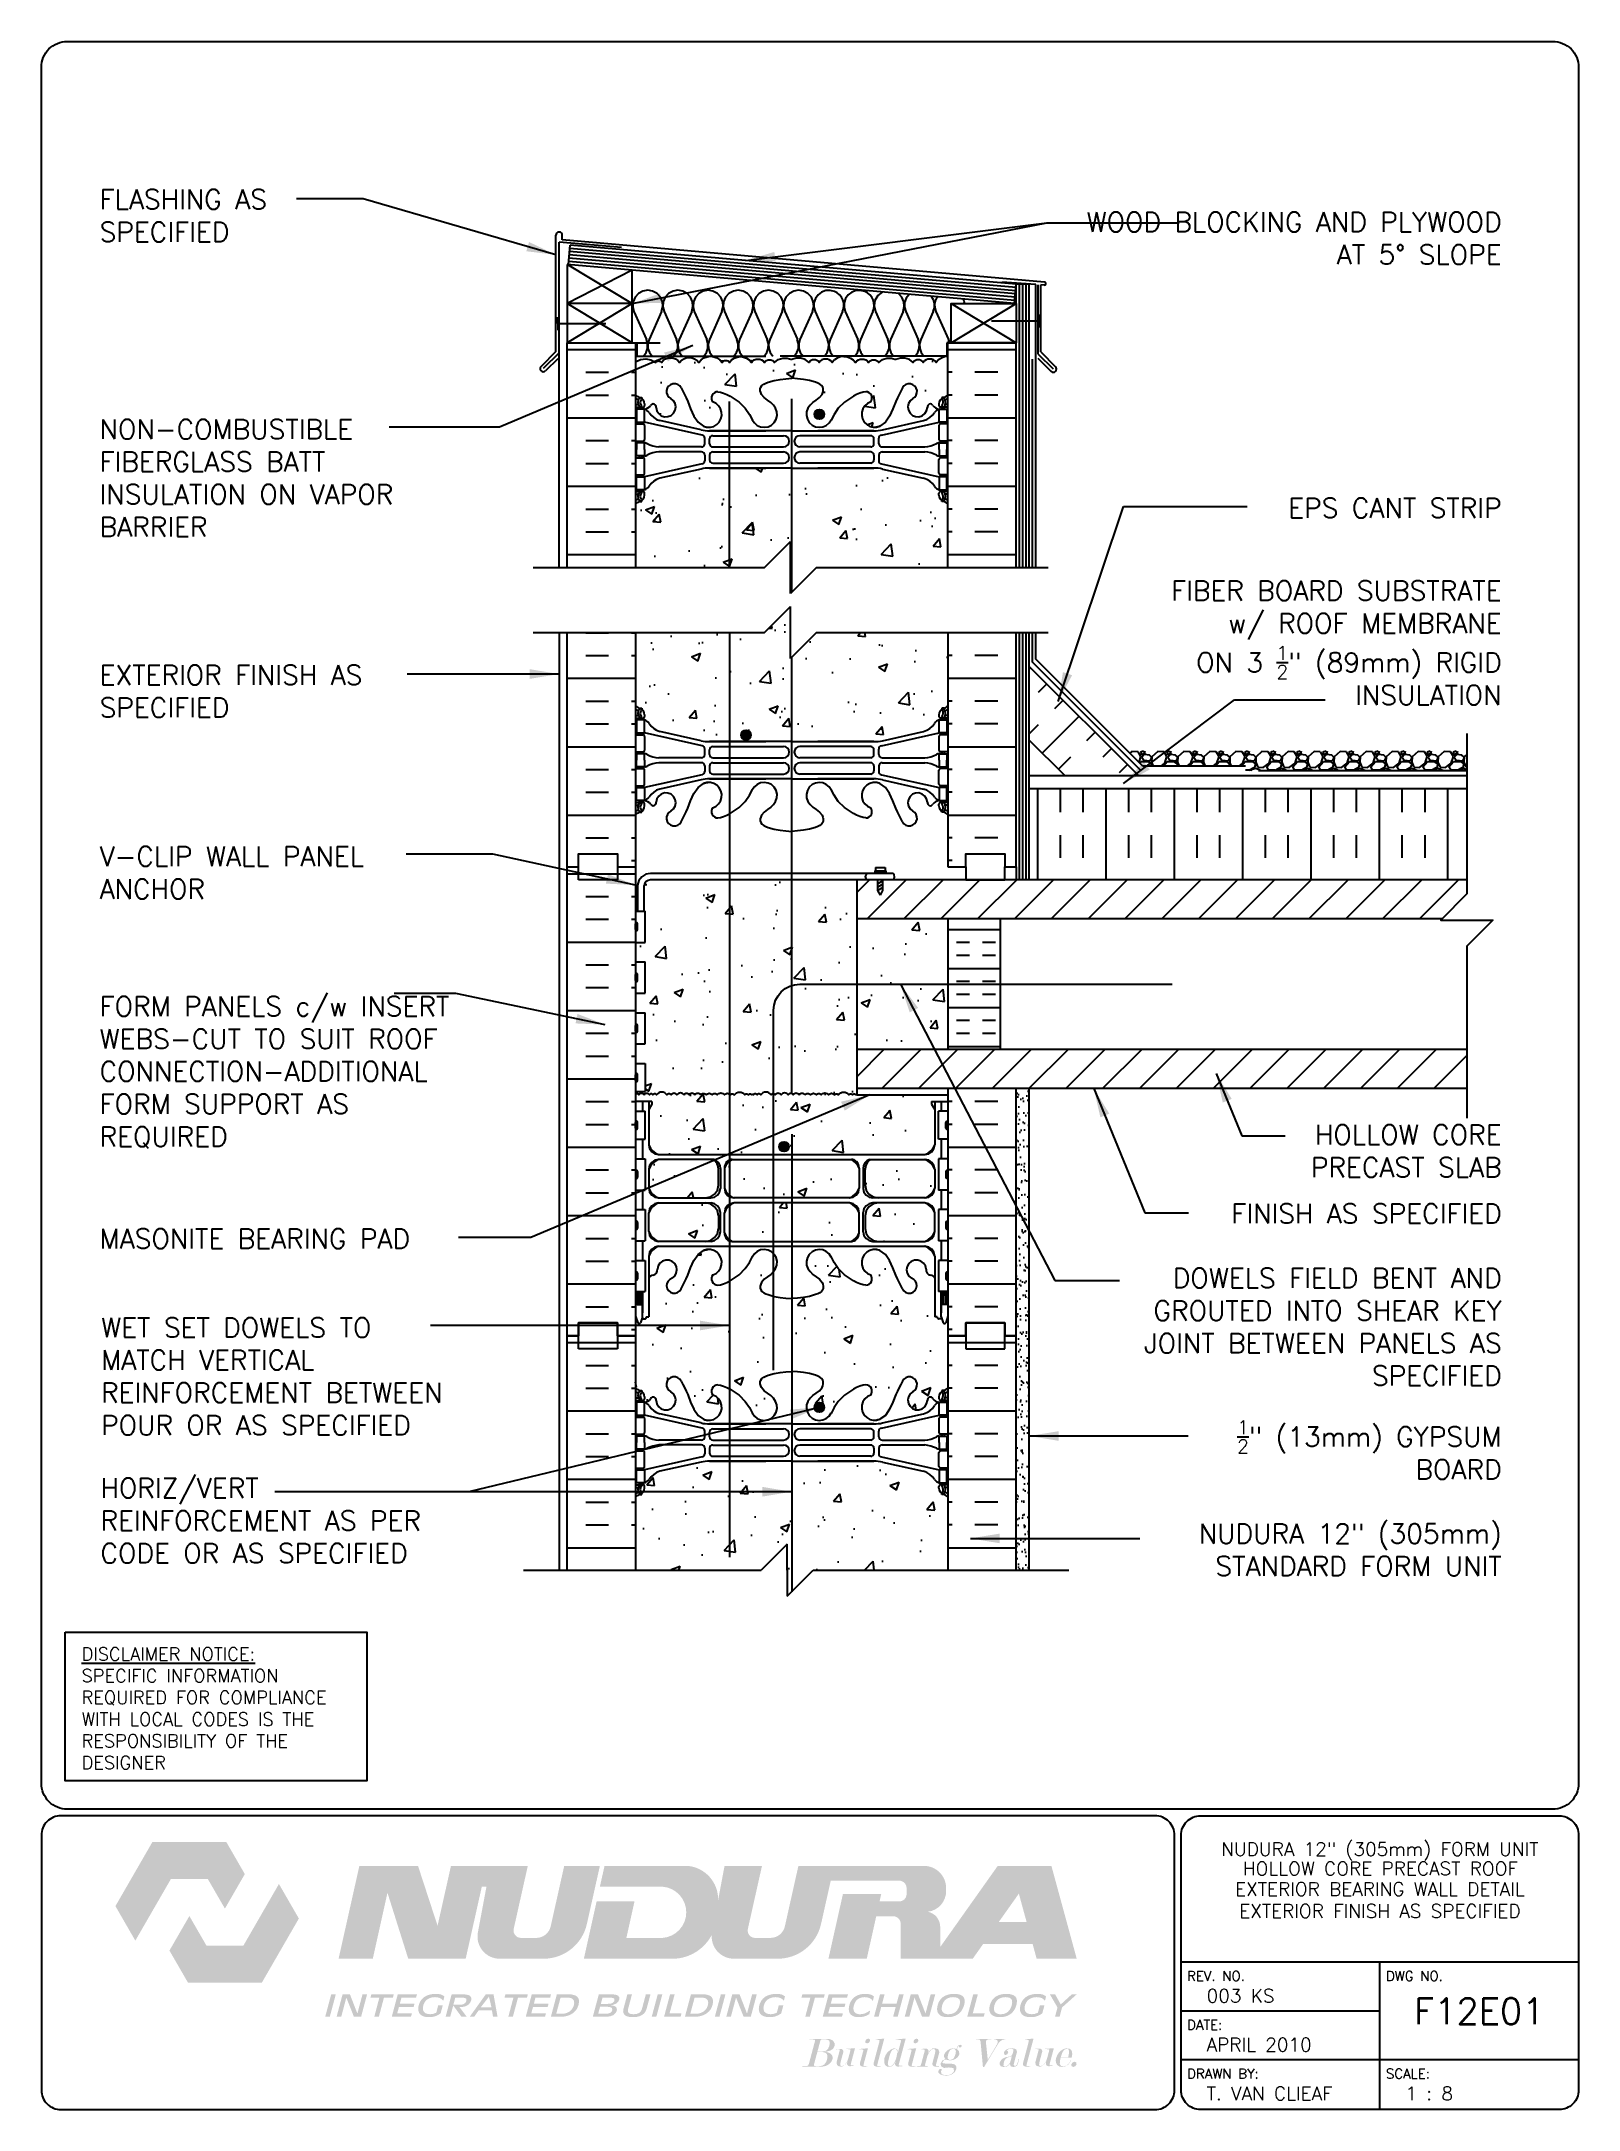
# Paper-space layout 'F12E01' of a CAD drawing. Header units: inches. Extents: x 0.42 to 7.8, y 0.49 to 10.41.
# The model-space entities are those that its viewports show. They can reach past a viewport. Long polylines and large blocks are cut down to what shows.
import ezdxf
from ezdxf.enums import TextEntityAlignment as Align

# ---------------------------------------------------------------- set-up
doc = ezdxf.new("R2010")
doc.units = ezdxf.units.IN
doc.header["$LTSCALE"] = 0.5
doc.header["$MEASUREMENT"] = 0
doc.linetypes.add('DASHED2', pattern=[0.375, 0.25, -0.125])
for name, color, linetype in [('HATCH', 12, 'Continuous'), ('line25', 2, 'Continuous'), ('LINE3', 3, 'Continuous'), ('LINE50', 5, 'Continuous'), ('LINE9', 9, 'Continuous'), ('LOGO', 7, 'Continuous'), ('TBK_LINE65', 3, 'Continuous'), ('TBK_TEXT', 4, 'Continuous'), ('TEXT', 4, 'Continuous'), ('Web_Edge', 9, 'Continuous')]:
    doc.layers.add(name, color=color, linetype=linetype)
doc.styles.add('DIM', font='romans.shx', dxfattribs={"width": 0.7})
doc.styles.add('ROMANS', font='romans.shx', dxfattribs={"height": 0.75})
doc.dimstyles.new('ext_12', dxfattribs={"dimscale": 12, "dimtxt": 0.09375, "dimasz": 0.09375, "dimexe": 0.09375, "dimexo": 0.0625, "dimgap": 0.0625, "dimtad": 1, "dimdec": 1, "dimzin": 3, "dimdsep": 46, "dimlunit": 4, "dimtxsty": 'DIM', "dimcen": 0.09, "dimdle": 0.09375, "dimclrt": 4, "dimadec": 0, "dimazin": 0, "dimtfac": 1, "dimtdec": 1, "dimtmove": 2, "dimatfit": 3, "dimfxl": 1, "dimfrac": 2, "dimtolj": 1, "dimtzin": 0, "dimarcsym": 0})
pattern_1 = [(180, (81.9776, 12.164), (-2e-16, -1.5), []), (180, (81.9776, 11.664), (-2e-16, -1.5), [0.5, -0.5]), (180, (81.9776, 11.164), (-2e-16, -1.5), [0.5, -0.5])]
pattern_2 = [(45, (81.9776, 12.164), (-0.707107, 0.707107), [])]
pattern_3 = [(50, (0, 0), (3.5863, -0.31376), [0.375, -4.125]), (355, (0, 0), (-0.693757, 3.76096), [0.3, -3.3]), (100.4514, (0.299, -0.026), (2.892544, 3.4472), [0.3187, -3.50571]), (46.1842, (0, 1), (5.33621, -0.8276), [0.5625, -6.1875]), (96.6356, (0.4447, 0.931), (4.67331, 4.87059), [0.47805, -5.25857]), (351.1842, (0, 1), (4.67331, 4.87059), [0.45, -4.95]), (21, (0.5, 0.75), (2.984535, -2.013094), [0.375, -4.125]), (326, (0.5, 0.75), (1.216577, 3.62575), [0.3, -3.3]), (71.4514, (0.7487, 0.5822), (4.20111, 1.612656), [0.3187, -3.50571]), (37.5, (0, 0), (0.060799, 1.664469), [0, -3.26, 0, -3.35, 0, -3.3125]), (7.5, (0, 0), (1.315348, 1.972059), [0, -1.91, 0, -3.185, 0, -1.2625]), (327.5, (-1.115, 0), (2.669112, -0.1127744), [0, -1.25, 0, -3.9, 0, -5.175]), (317.5, (-1.615, 0), (2.91593, 0.500525), [0, -1.625, 0, -2.59, 0, -3.675])]

psp = doc.layouts.new('F12E01')

# ---------------------------------------------------------------- texts
at = {"layer": 'TBK_TEXT', "color": 7, "style": 'ROMANS'}
for s, p in [('REV. NO.', (5.9215, 1.107)), ('DWG NO.', (6.876, 1.107)), ('DATE:', (5.9215, 0.8726)), ('DRAWN BY:', (5.9215, 0.6382)), ('SCALE:', (6.876, 0.6382))]:
    psp.add_text(s, height=0.04688, dxfattribs=at).set_placement(p)
at = {"layer": 'TEXT', "insert": (0.6134, 2.7065), "char_height": 0.0625, "width": 1.41371, "attachment_point": 1, "style": 'ROMANS'}
psp.add_mtext('{\\Fromans.shx|c1;\\LDISCLAIMER NOTICE:\\l\\PSPECIFIC INFORMATION REQUIRED FOR COMPLIANCE WITH LOCAL CODES IS THE RESPONSIBILITY OF THE DESIGNER}', dxfattribs=at)

msp = doc.modelspace()

# ---------------------------------------------------------------- texts
at = {"layer": 'TEXT', "char_height": 0.75, "style": 'ROMANS'}
for s, insert, width, attachment_point in [('FLASHING AS \\PSPECIFIED', (153.567, 193.568), 8.7776, 1), ('\\A1;WOOD BLOCKING AND PLYWOOD \\PAT 5%%D SLOPE', (207.421, 192.698), 17.3954, 3), ('NON-COMBUSTIBLE\\PFIBERGLASS BATT INSULATION ON VAPOR BARRIER', (153.567, 184.744), 12.44051, 1), ('\\A1;EPS CANT STRIP', (207.421, 181.72), 9.59335, 3), ('\\A1;FIBER BOARD SUBSTRATE\\Pw/ ROOF MEMBRANE \\PON 3 {\\H0.7x;\\S1/2;}" (89mm) RIGID \\PINSULATION', (207.421, 178.544), 26.1134, 3), ('EXTERIOR FINISH AS SPECIFIED', (153.567, 174.307), 14.56426, 4), ('V-CLIP WALL PANEL ANCHOR', (153.567, 168.343), 12.44051, 1), ('FORM PANELS c/w INSERT WEBS-CUT TO SUIT ROOF CONNECTION-ADDITIONAL\\PFORM SUPPORT AS \\PREQUIRED', (153.567, 159.677), 14.56613, 4), ('HOLLOW CORE PRECAST SLAB', (207.421, 157.66), 12.93494, 3), ('FINISH AS SPECIFIED', (207.421, 154.632), 15.67841, 3), ('MASONITE BEARING PAD', (153.567, 153.664), 15.40017, 1), ('DOWELS FIELD BENT AND GROUTED INTO SHEAR KEY JOINT BETWEEN PANELS AS SPECIFIED', (207.421, 152.155), 17.21743, 3), ('WET SET DOWELS TO MATCH VERTICAL REINFORCEMENT BETWEEN POUR OR AS SPECIFIED', (153.625, 148.006), 15.31511, 4), ('\\A1;{\\H0.7x;\\S1/2;}" (13mm) GYPSUM \\PBOARD', (207.421, 146.318), 17.21743, 3), ('HORIZ/VERT REINFORCEMENT AS PER CODE OR AS SPECIFIED', (153.602, 144.094), 14.36832, 1), ('NUDURA 12" (305mm) STANDARD FORM UNIT', (207.421, 142.346), 17.21743, 3)]:
    msp.add_mtext(s, dxfattribs=dict(at, insert=insert, width=width, attachment_point=attachment_point))

# ---------------------------------------------------------------- blocks, each defined once
blk = doc.blocks.new('TITLEBLOCK-Tag')
at = {"style": 'ROMANS'}
for tag, height, p in [('TITLE_LINE_1', 0.065, (0.927, -0.1328)), ('TITLE_LINE_2', 0.065, (0.9294, -0.2258)), ('CENTRE-LINE-3', 0.065, (0.927, -0.3246)), ('TITLE_LINE_4', 0.065, (0.927, -0.4299)), ('TITLE_LINE_5', 0.065, (0.927, -0.526)), ('DWG', 0.125, (1.4043, -0.9102))]:
    blk.add_attdef(tag, text='', height=height, dxfattribs=at).set_placement(p, align=Align.MIDDLE_CENTER)
for tag, p in [('LATEST_REVISION', (0.0954, -0.8366)), ('REVISION_DATE', (0.0954, -1.071)), ('DRAWN_BY', (0.0954, -1.3053)), ('SCALE', (1.0499, -1.3053))]:
    blk.add_attdef(tag, text='', height=0.065, dxfattribs=at).set_placement(p, align=Align.MIDDLE_LEFT)

# ---------------------------------------------------------------- hatches: boundary and pattern name
at = {"layer": 'HATCH'}
h = msp.add_hatch(dxfattribs=at)
h.set_pattern_fill('INSUL', color=256, scale=7, style=0)
h.set_pattern_definition([(0, (-2752.006, -227.322), (0, 2.625), []), (0, (-2752.006, -226.447), (0, 2.625), [0.875, -0.875]), (0, (-2752.006, -225.572), (0, 2.625), [0.875, -0.875])])
h.paths.add_polyline_path([(171.531, 179.063), (174.156, 179.063), (174.156, 187.688), (173.468, 187.688), (173.468, 188.188), (171.968, 188.188), (171.968, 187.688), (171.531, 187.688)])
h = msp.add_hatch(dxfattribs=at)
h.set_pattern_fill('INSUL', color=256, scale=7, style=0)
h.set_pattern_definition([(180, (3112.3173, -227.322), (0, 2.625), []), (180, (3112.3173, -226.447), (0, 2.625), [0.875, -0.875]), (180, (3112.3173, -225.572), (0, 2.625), [0.875, -0.875])])
h.paths.add_polyline_path([(186.156, 179.063), (188.781, 179.063), (188.781, 187.688), (188.343, 187.688), (188.343, 188.188), (186.843, 188.188), (186.843, 187.688), (186.156, 187.688)])
h = msp.add_hatch(dxfattribs=at)
h.set_pattern_fill('AR-CONC', color=256, scale=0.5)
h.set_pattern_definition(pattern_3)
edge = h.paths.add_edge_path()
edge.add_arc((186.128, 186.637), 0.517, 86.88069, 145)
edge.add_arc((185.454, 186.758), 0.305, 35, 145)
edge.add_arc((185.011, 186.798), 0.236, 35, 145)
edge.add_arc((184.417, 186.55), 0.554, 43.72941, 118.17303)
edge.add_arc((183.894, 186.55), 0.554, 61.82697, 136.27059)
edge.add_arc((183.3, 186.798), 0.236, 35, 145)
edge.add_arc((182.857, 186.758), 0.305, 35, 145)
edge.add_arc((182.184, 186.637), 0.517, 35, 93.11931)
edge.add_arc((182.128, 186.637), 0.517, 86.88069, 145)
edge.add_arc((181.454, 186.758), 0.305, 35, 145)
edge.add_arc((181.011, 186.798), 0.236, 35, 145)
edge.add_arc((180.417, 186.55), 0.554, 43.72941, 118.17303)
edge.add_arc((179.894, 186.55), 0.554, 61.82697, 136.27059)
edge.add_arc((179.3, 186.798), 0.236, 35, 145)
edge.add_arc((178.857, 186.758), 0.305, 35, 145)
edge.add_arc((178.184, 186.637), 0.517, 35, 145)
edge.add_arc((177.62, 186.835), 0.172, 35, 145)
edge.add_arc((177.031, 186.62), 0.546, 35, 145)
edge.add_arc((176.214, 186.675), 0.451, 35, 145)
edge.add_arc((175.498, 186.691), 0.423, 35, 145)
edge.add_arc((175.041, 186.856), 0.135, 35, 145)
edge.add_arc((174.525, 186.406), 0.665, 52.46756, 123.77554)
edge.add_line((174.156, 186.959), (174.156, 185.688))
edge.add_arc((174.502, 186.049), 0.5, 226.21089, 246.42182)
edge.add_line((174.302, 185.59), (174.392, 185.59))
edge.add_line((174.392, 185.59), (174.392, 185.549))
edge.add_arc((174.252, 185.341), 0.25, 0, 55.9442, ccw=False)
edge.add_line((174.502, 185.341), (174.502, 185.274))
edge.add_arc((174.439, 185.274), 0.0625, -90, 0, ccw=False)
edge.add_line((174.439, 185.211), (174.392, 185.211))
edge.add_line((174.392, 185.211), (174.392, 185.141))
edge.add_line((174.392, 185.141), (174.497, 185.141))
edge.add_arc((174.459, 185.491), 0.352, 276.12908, 321.53314)
edge.add_arc((174.836, 185.223), 0.113, -12.18443, 154.05694, ccw=False)
edge.add_arc((175.322, 185.218), 0.375, 182.92371, 419.86753)
edge.add_arc((175.642, 185.812), 0.3, 27.59697, 243.94252, ccw=False)
edge.add_spline(control_points=[(175.907, 185.95), (175.974, 185.822), (176.04, 185.693), (176.104, 185.554)], knot_values=[0, 0, 0, 0, 0.447744, 0.447744, 0.447744, 0.447744], degree=3, periodic=0)
edge.add_spline(control_points=[(176.104, 185.554), (176.122, 185.513), (176.201, 185.335), (176.273, 185.136), (176.337, 184.994)], knot_values=[0.447744, 0.447744, 0.447744, 0.447744, 0.579211, 1.009728, 1.009728, 1.009728, 1.009728], degree=3, periodic=0)
edge.add_spline(control_points=[(176.337, 184.994), (176.352, 184.959), (176.369, 184.924), (176.386, 184.891)], knot_values=[1.009728, 1.009728, 1.009728, 1.009728, 1.116334, 1.116334, 1.116334, 1.116334], degree=3, periodic=0)
edge.add_spline(control_points=[(176.386, 184.891), (176.4, 184.864), (176.414, 184.838), (176.428, 184.812)], knot_values=[1.116334, 1.116334, 1.116334, 1.116334, 1.201719, 1.201719, 1.201719, 1.201719], degree=3, periodic=0)
edge.add_spline(control_points=[(176.428, 184.812), (176.442, 184.788), (176.457, 184.765), (176.472, 184.742)], knot_values=[1.201719, 1.201719, 1.201719, 1.201719, 1.282554, 1.282554, 1.282554, 1.282554], degree=3, periodic=0)
edge.add_spline(control_points=[(176.472, 184.742), (176.482, 184.726), (176.493, 184.711), (176.505, 184.696)], knot_values=[1.282554, 1.282554, 1.282554, 1.282554, 1.339568, 1.339568, 1.339568, 1.339568], degree=3, periodic=0)
edge.add_spline(control_points=[(176.505, 184.696), (176.515, 184.682), (176.526, 184.668), (176.538, 184.655)], knot_values=[1.339568, 1.339568, 1.339568, 1.339568, 1.393854, 1.393854, 1.393854, 1.393854], degree=3, periodic=0)
edge.add_spline(control_points=[(176.538, 184.655), (176.549, 184.64), (176.562, 184.627), (176.575, 184.614)], knot_values=[1.393854, 1.393854, 1.393854, 1.393854, 1.451471, 1.451471, 1.451471, 1.451471], degree=3, periodic=0)
edge.add_spline(control_points=[(176.575, 184.614), (176.586, 184.602), (176.599, 184.59), (176.611, 184.579)], knot_values=[1.451471, 1.451471, 1.451471, 1.451471, 1.505342, 1.505342, 1.505342, 1.505342], degree=3, periodic=0)
edge.add_spline(control_points=[(176.611, 184.579), (176.625, 184.567), (176.639, 184.556), (176.653, 184.545)], knot_values=[1.505342, 1.505342, 1.505342, 1.505342, 1.563384, 1.563384, 1.563384, 1.563384], degree=3, periodic=0)
edge.add_spline(control_points=[(176.653, 184.545), (176.667, 184.536), (176.68, 184.527), (176.694, 184.518)], knot_values=[1.563384, 1.563384, 1.563384, 1.563384, 1.616944, 1.616944, 1.616944, 1.616944], degree=3, periodic=0)
edge.add_spline(control_points=[(176.694, 184.518), (176.706, 184.511), (176.718, 184.505), (176.73, 184.499)], knot_values=[1.616944, 1.616944, 1.616944, 1.616944, 1.660464, 1.660464, 1.660464, 1.660464], degree=3, periodic=0)
edge.add_spline(control_points=[(176.73, 184.499), (176.74, 184.493), (176.751, 184.488), (176.763, 184.484)], knot_values=[1.660464, 1.660464, 1.660464, 1.660464, 1.69951, 1.69951, 1.69951, 1.69951], degree=3, periodic=0)
edge.add_spline(control_points=[(176.763, 184.484), (176.764, 184.483), (176.765, 184.483), (176.767, 184.482)], knot_values=[1.69951, 1.69951, 1.69951, 1.69951, 1.703896, 1.703896, 1.703896, 1.703896], degree=3, periodic=0)
edge.add_spline(control_points=[(176.767, 184.482), (176.776, 184.478), (176.786, 184.475), (176.796, 184.471)], knot_values=[1.703896, 1.703896, 1.703896, 1.703896, 1.737704, 1.737704, 1.737704, 1.737704], degree=3, periodic=0)
edge.add_spline(control_points=[(176.796, 184.471), (176.809, 184.467), (176.822, 184.463), (176.836, 184.46)], knot_values=[1.737704, 1.737704, 1.737704, 1.737704, 1.78039, 1.78039, 1.78039, 1.78039], degree=3, periodic=0)
edge.add_spline(control_points=[(176.836, 184.46), (176.849, 184.456), (176.863, 184.453), (176.877, 184.45)], knot_values=[1.78039, 1.78039, 1.78039, 1.78039, 1.824512, 1.824512, 1.824512, 1.824512], degree=3, periodic=0)
edge.add_spline(control_points=[(176.877, 184.45), (176.894, 184.447), (176.91, 184.444), (176.927, 184.442)], knot_values=[1.824512, 1.824512, 1.824512, 1.824512, 1.875321, 1.875321, 1.875321, 1.875321], degree=3, periodic=0)
edge.add_arc((176.968, 184.94), 0.5, 265.29258, 431.79367)
edge.add_arc((177.315, 185.565), 0.242, 90.09544, 218.23271, ccw=False)
edge.add_spline(control_points=[(177.315, 185.807), (177.323, 185.807), (177.331, 185.807), (177.34, 185.806)], knot_values=[0.038125, 0.038125, 0.038125, 0.038125, 0.057022, 0.057022, 0.057022, 0.057022], degree=3, periodic=0)
edge.add_spline(control_points=[(177.34, 185.806), (177.348, 185.805), (177.357, 185.804), (177.366, 185.803)], knot_values=[0.057022, 0.057022, 0.057022, 0.057022, 0.075602, 0.075602, 0.075602, 0.075602], degree=3, periodic=0)
edge.add_spline(control_points=[(177.366, 185.803), (177.376, 185.802), (177.385, 185.8), (177.395, 185.798)], knot_values=[0.075602, 0.075602, 0.075602, 0.075602, 0.094824, 0.094824, 0.094824, 0.094824], degree=3, periodic=0)
edge.add_spline(control_points=[(177.395, 185.798), (177.405, 185.796), (177.416, 185.794), (177.426, 185.791)], knot_values=[0.094824, 0.094824, 0.094824, 0.094824, 0.114375, 0.114375, 0.114375, 0.114375], degree=3, periodic=0)
edge.add_spline(control_points=[(177.426, 185.791), (177.446, 185.786), (177.467, 185.78), (177.488, 185.773)], knot_values=[0.114375, 0.114375, 0.114375, 0.114375, 0.151528, 0.151528, 0.151528, 0.151528], degree=3, periodic=0)
edge.add_spline(control_points=[(177.488, 185.773), (177.511, 185.766), (177.534, 185.757), (177.557, 185.748)], knot_values=[0.151528, 0.151528, 0.151528, 0.151528, 0.190624, 0.190624, 0.190624, 0.190624], degree=3, periodic=0)
edge.add_spline(control_points=[(177.557, 185.748), (177.601, 185.731), (177.647, 185.71), (177.691, 185.689)], knot_values=[0.190624, 0.190624, 0.190624, 0.190624, 0.264927, 0.264927, 0.264927, 0.264927], degree=3, periodic=0)
edge.add_spline(control_points=[(177.691, 185.689), (177.725, 185.672), (177.768, 185.65), (177.809, 185.627), (177.819, 185.621)], knot_values=[0.264927, 0.264927, 0.264927, 0.264927, 0.320663, 0.337943, 0.337943, 0.337943, 0.337943], degree=3, periodic=0)
edge.add_spline(control_points=[(177.819, 185.621), (177.862, 185.597), (177.904, 185.572), (177.942, 185.547)], knot_values=[0.337943, 0.337943, 0.337943, 0.337943, 0.416129, 0.416129, 0.416129, 0.416129], degree=3, periodic=0)
edge.add_spline(control_points=[(177.942, 185.547), (177.978, 185.523), (178.013, 185.5), (178.045, 185.476)], knot_values=[0.416129, 0.416129, 0.416129, 0.416129, 0.48854, 0.48854, 0.48854, 0.48854], degree=3, periodic=0)
edge.add_spline(control_points=[(178.045, 185.476), (178.08, 185.45), (178.113, 185.424), (178.144, 185.397)], knot_values=[0.48854, 0.48854, 0.48854, 0.48854, 0.567328, 0.567328, 0.567328, 0.567328], degree=3, periodic=0)
edge.add_spline(control_points=[(178.144, 185.397), (178.173, 185.373), (178.2, 185.349), (178.225, 185.324)], knot_values=[0.567328, 0.567328, 0.567328, 0.567328, 0.639328, 0.639328, 0.639328, 0.639328], degree=3, periodic=0)
edge.add_spline(control_points=[(178.225, 185.324), (178.253, 185.297), (178.28, 185.27), (178.304, 185.243)], knot_values=[0.639328, 0.639328, 0.639328, 0.639328, 0.718521, 0.718521, 0.718521, 0.718521], degree=3, periodic=0)
edge.add_spline(control_points=[(178.304, 185.243), (178.327, 185.219), (178.348, 185.195), (178.367, 185.171)], knot_values=[0.718521, 0.718521, 0.718521, 0.718521, 0.789856, 0.789856, 0.789856, 0.789856], degree=3, periodic=0)
edge.add_spline(control_points=[(178.367, 185.171), (178.39, 185.143), (178.41, 185.116), (178.43, 185.089)], knot_values=[0.789856, 0.789856, 0.789856, 0.789856, 0.869703, 0.869703, 0.869703, 0.869703], degree=3, periodic=0)
edge.add_spline(control_points=[(178.43, 185.089), (178.45, 185.061), (178.469, 185.033), (178.487, 185.005)], knot_values=[0.869703, 0.869703, 0.869703, 0.869703, 0.953119, 0.953119, 0.953119, 0.953119], degree=3, periodic=0)
edge.add_spline(control_points=[(178.487, 185.005), (178.518, 184.957), (178.545, 184.909), (178.571, 184.863)], knot_values=[0.953119, 0.953119, 0.953119, 0.953119, 1.0964, 1.0964, 1.0964, 1.0964], degree=3, periodic=0)
edge.add_spline(control_points=[(178.571, 184.863), (178.595, 184.818), (178.618, 184.773), (178.639, 184.73)], knot_values=[1.0964, 1.0964, 1.0964, 1.0964, 1.237398, 1.237398, 1.237398, 1.237398], degree=3, periodic=0)
edge.add_arc((179.093, 184.94), 0.5, 204.81899, 404.18751)
edge.add_spline(control_points=[(179.452, 185.288), (179.344, 185.451), (178.984, 185.542), (178.907, 186.038), (179.456, 186.273), (179.859, 186.302), (180.156, 186.323)], knot_values=[0.229407, 0.229407, 0.229407, 0.229407, 0.844432, 1.128849, 1.464331, 2.389004, 2.389004, 2.389004, 2.389004], degree=3, periodic=0)
edge.add_spline(control_points=[(180.156, 186.323), (180.452, 186.302), (180.856, 186.273), (181.404, 186.038), (181.327, 185.542), (180.967, 185.451), (180.86, 185.288)], knot_values=[0.229407, 0.229407, 0.229407, 0.229407, 1.15408, 1.489562, 1.773979, 2.389004, 2.389004, 2.389004, 2.389004], degree=3, periodic=0)
edge.add_arc((181.218, 184.94), 0.5, 135.81249, 335.18101)
edge.add_spline(control_points=[(181.672, 184.73), (181.693, 184.773), (181.716, 184.818), (181.741, 184.863)], knot_values=[1.0964, 1.0964, 1.0964, 1.0964, 1.237398, 1.237398, 1.237398, 1.237398], degree=3, periodic=0)
edge.add_spline(control_points=[(181.741, 184.863), (181.781, 184.936), (181.826, 185.012), (181.882, 185.089)], knot_values=[0.869703, 0.869703, 0.869703, 0.869703, 1.0964, 1.0964, 1.0964, 1.0964], degree=3, periodic=0)
edge.add_spline(control_points=[(181.882, 185.089), (181.901, 185.116), (181.922, 185.143), (181.944, 185.171)], knot_values=[0.789856, 0.789856, 0.789856, 0.789856, 0.869703, 0.869703, 0.869703, 0.869703], degree=3, periodic=0)
edge.add_spline(control_points=[(181.944, 185.171), (181.964, 185.195), (181.985, 185.219), (182.007, 185.243)], knot_values=[0.718521, 0.718521, 0.718521, 0.718521, 0.789856, 0.789856, 0.789856, 0.789856], degree=3, periodic=0)
edge.add_spline(control_points=[(182.007, 185.243), (182.032, 185.27), (182.058, 185.297), (182.086, 185.324)], knot_values=[0.639328, 0.639328, 0.639328, 0.639328, 0.718521, 0.718521, 0.718521, 0.718521], degree=3, periodic=0)
edge.add_spline(control_points=[(182.086, 185.324), (182.111, 185.349), (182.138, 185.373), (182.167, 185.397)], knot_values=[0.567329, 0.567329, 0.567329, 0.567329, 0.639328, 0.639328, 0.639328, 0.639328], degree=3, periodic=0)
edge.add_spline(control_points=[(182.167, 185.397), (182.198, 185.424), (182.231, 185.45), (182.266, 185.476)], knot_values=[0.48854, 0.48854, 0.48854, 0.48854, 0.567329, 0.567329, 0.567329, 0.567329], degree=3, periodic=0)
edge.add_spline(control_points=[(182.266, 185.476), (182.299, 185.5), (182.333, 185.523), (182.369, 185.547)], knot_values=[0.416133, 0.416133, 0.416133, 0.416133, 0.48854, 0.48854, 0.48854, 0.48854], degree=3, periodic=0)
edge.add_spline(control_points=[(182.369, 185.547), (182.408, 185.572), (182.449, 185.597), (182.493, 185.621)], knot_values=[0.337943, 0.337943, 0.337943, 0.337943, 0.416133, 0.416133, 0.416133, 0.416133], degree=3, periodic=0)
edge.add_spline(control_points=[(182.493, 185.621), (182.502, 185.627), (182.543, 185.65), (182.587, 185.672), (182.62, 185.689)], knot_values=[0.264927, 0.264927, 0.264927, 0.264927, 0.282207, 0.337943, 0.337943, 0.337943, 0.337943], degree=3, periodic=0)
edge.add_spline(control_points=[(182.62, 185.689), (182.688, 185.722), (182.758, 185.752), (182.823, 185.773)], knot_values=[0.151528, 0.151528, 0.151528, 0.151528, 0.264927, 0.264927, 0.264927, 0.264927], degree=3, periodic=0)
edge.add_spline(control_points=[(182.823, 185.773), (182.844, 185.78), (182.865, 185.786), (182.885, 185.791)], knot_values=[0.114375, 0.114375, 0.114375, 0.114375, 0.151528, 0.151528, 0.151528, 0.151528], degree=3, periodic=0)
edge.add_spline(control_points=[(182.885, 185.791), (182.896, 185.794), (182.906, 185.796), (182.916, 185.798)], knot_values=[0.094826, 0.094826, 0.094826, 0.094826, 0.114375, 0.114375, 0.114375, 0.114375], degree=3, periodic=0)
edge.add_spline(control_points=[(182.916, 185.798), (182.926, 185.8), (182.936, 185.802), (182.945, 185.803)], knot_values=[0.075602, 0.075602, 0.075602, 0.075602, 0.094826, 0.094826, 0.094826, 0.094826], degree=3, periodic=0)
edge.add_spline(control_points=[(182.945, 185.803), (182.954, 185.804), (182.963, 185.805), (182.972, 185.806)], knot_values=[0.057023, 0.057023, 0.057023, 0.057023, 0.075602, 0.075602, 0.075602, 0.075602], degree=3, periodic=0)
edge.add_spline(control_points=[(182.972, 185.806), (182.98, 185.807), (182.989, 185.807), (182.997, 185.807)], knot_values=[0.038125, 0.038125, 0.038125, 0.038125, 0.057023, 0.057023, 0.057023, 0.057023], degree=3, periodic=0)
edge.add_arc((182.997, 185.565), 0.242, -38.23271, 90, ccw=False)
edge.add_arc((183.343, 184.94), 0.5, 108.20633, 274.70742)
edge.add_spline(control_points=[(183.384, 184.442), (183.401, 184.444), (183.418, 184.447), (183.434, 184.45)], knot_values=[1.824512, 1.824512, 1.824512, 1.824512, 1.875321, 1.875321, 1.875321, 1.875321], degree=3, periodic=0)
edge.add_spline(control_points=[(183.434, 184.45), (183.448, 184.453), (183.462, 184.456), (183.476, 184.46)], knot_values=[1.78039, 1.78039, 1.78039, 1.78039, 1.824512, 1.824512, 1.824512, 1.824512], degree=3, periodic=0)
edge.add_spline(control_points=[(183.476, 184.46), (183.489, 184.463), (183.502, 184.467), (183.515, 184.471)], knot_values=[1.737704, 1.737704, 1.737704, 1.737704, 1.78039, 1.78039, 1.78039, 1.78039], degree=3, periodic=0)
edge.add_spline(control_points=[(183.515, 184.471), (183.525, 184.475), (183.535, 184.478), (183.545, 184.482)], knot_values=[1.703896, 1.703896, 1.703896, 1.703896, 1.737704, 1.737704, 1.737704, 1.737704], degree=3, periodic=0)
edge.add_spline(control_points=[(183.545, 184.482), (183.546, 184.483), (183.547, 184.483), (183.549, 184.484)], knot_values=[1.69951, 1.69951, 1.69951, 1.69951, 1.703896, 1.703896, 1.703896, 1.703896], degree=3, periodic=0)
edge.add_spline(control_points=[(183.549, 184.484), (183.56, 184.488), (183.571, 184.493), (183.582, 184.499)], knot_values=[1.660465, 1.660465, 1.660465, 1.660465, 1.69951, 1.69951, 1.69951, 1.69951], degree=3, periodic=0)
edge.add_spline(control_points=[(183.582, 184.499), (183.594, 184.505), (183.606, 184.511), (183.617, 184.518)], knot_values=[1.616944, 1.616944, 1.616944, 1.616944, 1.660465, 1.660465, 1.660465, 1.660465], degree=3, periodic=0)
edge.add_spline(control_points=[(183.617, 184.518), (183.631, 184.527), (183.645, 184.536), (183.658, 184.545)], knot_values=[1.563384, 1.563384, 1.563384, 1.563384, 1.616944, 1.616944, 1.616944, 1.616944], degree=3, periodic=0)
edge.add_spline(control_points=[(183.658, 184.545), (183.673, 184.556), (183.687, 184.567), (183.7, 184.579)], knot_values=[1.505342, 1.505342, 1.505342, 1.505342, 1.563384, 1.563384, 1.563384, 1.563384], degree=3, periodic=0)
edge.add_spline(control_points=[(183.7, 184.579), (183.713, 184.59), (183.725, 184.602), (183.737, 184.614)], knot_values=[1.451471, 1.451471, 1.451471, 1.451471, 1.505342, 1.505342, 1.505342, 1.505342], degree=3, periodic=0)
edge.add_spline(control_points=[(183.737, 184.614), (183.75, 184.627), (183.762, 184.64), (183.774, 184.655)], knot_values=[1.393854, 1.393854, 1.393854, 1.393854, 1.451471, 1.451471, 1.451471, 1.451471], degree=3, periodic=0)
edge.add_spline(control_points=[(183.774, 184.655), (183.785, 184.668), (183.796, 184.682), (183.807, 184.696)], knot_values=[1.339568, 1.339568, 1.339568, 1.339568, 1.393854, 1.393854, 1.393854, 1.393854], degree=3, periodic=0)
edge.add_spline(control_points=[(183.807, 184.696), (183.818, 184.711), (183.829, 184.726), (183.84, 184.742)], knot_values=[1.282554, 1.282554, 1.282554, 1.282554, 1.339568, 1.339568, 1.339568, 1.339568], degree=3, periodic=0)
edge.add_spline(control_points=[(183.84, 184.742), (183.855, 184.765), (183.869, 184.788), (183.883, 184.812)], knot_values=[1.201719, 1.201719, 1.201719, 1.201719, 1.282554, 1.282554, 1.282554, 1.282554], degree=3, periodic=0)
edge.add_spline(control_points=[(183.883, 184.812), (183.898, 184.838), (183.912, 184.864), (183.926, 184.891)], knot_values=[1.116334, 1.116334, 1.116334, 1.116334, 1.201719, 1.201719, 1.201719, 1.201719], degree=3, periodic=0)
edge.add_spline(control_points=[(183.926, 184.891), (183.943, 184.924), (183.959, 184.959), (183.975, 184.994)], knot_values=[1.009728, 1.009728, 1.009728, 1.009728, 1.116334, 1.116334, 1.116334, 1.116334], degree=3, periodic=0)
edge.add_spline(control_points=[(183.975, 184.994), (184.039, 185.136), (184.111, 185.335), (184.189, 185.513), (184.208, 185.554)], knot_values=[0.447744, 0.447744, 0.447744, 0.447744, 0.878261, 1.009728, 1.009728, 1.009728, 1.009728], degree=3, periodic=0)
edge.add_spline(control_points=[(184.208, 185.554), (184.271, 185.693), (184.337, 185.822), (184.404, 185.95)], knot_values=[0, 0, 0, 0, 0.447744, 0.447744, 0.447744, 0.447744], degree=3, periodic=0)
edge.add_arc((184.67, 185.812), 0.3, -63.94252, 153.04656, ccw=False)
edge.add_arc((184.99, 185.218), 0.375, 120.13247, 357.07629)
edge.add_arc((185.475, 185.223), 0.113, 25.94306, 192.18443, ccw=False)
edge.add_arc((185.852, 185.491), 0.352, 218.46686, 263.87092)
edge.add_line((185.815, 185.141), (185.92, 185.141))
edge.add_line((185.92, 185.141), (185.92, 185.211))
edge.add_line((185.92, 185.211), (185.872, 185.211))
edge.add_arc((185.872, 185.274), 0.0625, 180, 270, ccw=False)
edge.add_line((185.81, 185.274), (185.81, 185.341))
edge.add_arc((186.06, 185.341), 0.25, 124.0558, 180, ccw=False)
edge.add_line((185.92, 185.549), (185.92, 185.59))
edge.add_line((185.92, 185.59), (186.01, 185.59))
edge.add_arc((185.81, 186.049), 0.5, 293.57818, 313.78911)
edge.add_line((186.156, 185.688), (186.156, 187.153))
h = msp.add_hatch(dxfattribs=at)
h.set_pattern_fill('AR-CONC', color=256, scale=0.5)
h.set_pattern_definition(pattern_3)
h.paths.add_polyline_path([(186.156, 176.563), (181.112, 176.563), (180.112, 175.563), (180.112, 177.563), (179.112, 176.563), (174.156, 176.563), (174.156, 173.755, 0.088416), (174.302, 173.658), (174.392, 173.658), (174.392, 173.616, -0.249069), (174.502, 173.409), (174.502, 173.341, -0.414214), (174.439, 173.279), (174.392, 173.279), (174.392, 173.209), (174.497, 173.209, -0.168672), (174.683, 173.059, 0.17445), (175.09, 172.763), (176.671, 172.41, 0.054974), (176.998, 172.374), (180.156, 172.374), (183.314, 172.374, 0.054974), (183.64, 172.41), (185.221, 172.763, 0.17445), (185.629, 173.059, -0.168672), (185.815, 173.209), (185.92, 173.209), (185.92, 173.279), (185.872, 173.279, -0.414214), (185.81, 173.341), (185.81, 173.409, -0.249069), (185.92, 173.616), (185.92, 173.658), (186.01, 173.658, 0.088416), (186.156, 173.755)])
h.paths.add_polyline_path([(182.656, 167.063), (174.725, 167.063, 0.366745), (174.481, 166.852), (174.481, 165.868), (174.521, 165.868), (174.521, 164.668), (174.156, 164.668), (174.156, 163.918), (174.521, 163.918), (174.521, 162.718), (174.156, 162.718), (174.156, 161.968), (174.521, 161.968), (174.521, 160.768), (174.156, 160.768), (174.156, 160.018), (174.521, 160.018), (174.521, 158.938), (174.156, 158.938), (174.156, 158.829, -0.498871), (174.276, 158.815, -0.520567), (174.48, 158.815, -0.520567), (174.687, 158.815, -0.520567), (174.824, 158.815, -0.520567), (174.963, 158.815, -0.520567), (175.361, 158.815, -0.520567), (175.521, 158.815, -0.520567), (175.743, 158.815, -0.520567), (176.023, 158.815, -0.520567), (176.21, 158.815, -0.520567), (176.437, 158.815, -0.507124), (176.656, 158.815, -0.507124), (176.874, 158.815, -0.520567), (177.102, 158.815, -0.520567), (177.288, 158.815, -0.520567), (177.569, 158.815, -0.520567), (177.79, 158.815, -0.520567), (177.95, 158.815, -0.520567), (178.349, 158.815, -0.520567), (178.487, 158.815, -0.520567), (178.625, 158.815, -0.086928), (178.656, 158.846, -0.086928), (178.687, 158.815, -0.520567), (178.824, 158.815, -0.520567), (178.963, 158.815, -0.520567), (179.361, 158.815, -0.520567), (179.521, 158.815, -0.520567), (179.743, 158.815, -0.520567), (180.023, 158.815, -0.520567), (180.21, 158.815, -0.520567), (180.437, 158.815, -0.507124), (180.656, 158.815, -0.507124), (180.874, 158.815, -0.520567), (181.102, 158.815, -0.520567), (181.288, 158.815, -0.520567), (181.569, 158.815, -0.520567), (181.79, 158.815, -0.520567), (181.95, 158.815, -0.520567), (182.349, 158.815, -0.520567), (182.487, 158.815, -0.520567), (182.625, 158.815, -0.086928), (182.656, 158.846), (182.656, 159.065)])
h.paths.add_polyline_path([(186.156, 165.565), (182.656, 165.565), (182.656, 160.565), (186.156, 160.565)])
h.paths.add_polyline_path([(186.156, 181.495, 0.088416), (186.01, 181.593), (185.92, 181.593), (185.92, 181.634, -0.249069), (185.81, 181.841), (185.81, 181.909, -0.414214), (185.872, 181.971), (185.92, 181.971), (185.92, 182.041), (185.815, 182.041, -0.155529), (185.639, 182.175, 0.180914), (185.221, 182.487), (183.64, 182.84, 0.054974), (183.314, 182.876), (180.156, 182.876), (176.998, 182.876, 0.054974), (176.671, 182.84), (175.09, 182.487, 0.180914), (174.672, 182.175, -0.155529), (174.497, 182.041), (174.392, 182.041), (174.392, 181.971), (174.439, 181.971, -0.414214), (174.502, 181.909), (174.502, 181.841, -0.249069), (174.392, 181.634), (174.392, 181.593), (174.302, 181.593, 0.088416), (174.156, 181.495), (174.156, 179.063), (179.112, 179.063), (180.112, 180.063), (180.112, 178.063), (181.112, 179.063), (186.156, 179.063)])
h = msp.add_hatch(dxfattribs=at)
h.set_pattern_fill('INSUL', color=256, scale=7, style=0)
h.set_pattern_definition([(0, (-2752.006, -229.447), (0, 2.625), []), (0, (-2752.006, -228.572), (0, 2.625), [0.875, -0.875]), (0, (-2752.006, -227.697), (0, 2.625), [0.875, -0.875])])
h.paths.add_polyline_path([(174.156, 176.563), (171.531, 176.563), (171.531, 167.563), (171.968, 167.563), (171.968, 168.063), (173.468, 168.063), (173.468, 167.563), (174.156, 167.563)])
h = msp.add_hatch(dxfattribs=at)
h.set_pattern_fill('INSUL', color=256, scale=7, style=0)
h.set_pattern_definition([(180, (3112.3173, -229.447), (0, 2.625), []), (180, (3112.3173, -228.572), (0, 2.625), [0.875, -0.875]), (180, (3112.3173, -227.697), (0, 2.625), [0.875, -0.875])])
h.paths.add_polyline_path([(188.781, 176.563), (186.156, 176.563), (186.156, 167.563), (186.843, 167.563), (186.843, 168.063), (188.343, 168.063), (188.343, 167.563), (188.781, 167.563)])
h = msp.add_hatch(dxfattribs=at)
h.set_pattern_fill('INSUL', color=256, scale=7, angle=45, style=0)
h.set_pattern_definition([(45, (81.9776, 12.1615), (-1.856155, 1.856155), []), (45, (81.3589, 12.7802), (-1.856155, 1.856155), [0.875, -0.875]), (45, (80.7401, 13.399), (-1.856155, 1.856155), [0.875, -0.875])])
h.paths.add_polyline_path([(190.529, 171.188), (193.357, 171.188), (189.281, 175.264), (189.281, 172.436)])
h = msp.add_hatch(dxfattribs=at)
h.set_pattern_fill('INSUL', color=256, scale=7, angle=90, style=0)
h.set_pattern_definition([(90, (81.9776, 12.1615), (-2.625, 2e-16), []), (90, (81.1026, 12.1615), (-2.625, 2e-16), [0.875, -0.875]), (90, (80.2276, 12.1615), (-2.625, 2e-16), [0.875, -0.875])])
h.paths.add_polyline_path([(206.09, 167.063), (206.09, 170.563), (189.281, 170.563), (189.281, 167.063)])
h = msp.add_hatch(dxfattribs=at)
h.set_pattern_fill('INSUL', color=256, scale=7, style=0)
h.set_pattern_definition([(0, (-2752.006, -247.447), (0, 2.625), []), (0, (-2752.006, -246.572), (0, 2.625), [0.875, -0.875]), (0, (-2752.006, -245.697), (0, 2.625), [0.875, -0.875])])
h.paths.add_polyline_path([(171.531, 149.563), (171.968, 149.563), (171.968, 150.063), (173.468, 150.063), (173.468, 149.563), (174.156, 149.563), (174.156, 167.563), (173.468, 167.563), (173.468, 168.063), (171.968, 168.063), (171.968, 167.563), (171.531, 167.563)])
h = msp.add_hatch(dxfattribs=at)
h.set_pattern_fill('ANSI31', color=256, scale=8, style=0)
h.set_pattern_definition(pattern_2)
h.paths.add_polyline_path([(205.129, 165.565), (206.09, 166.526), (206.09, 167.065), (182.656, 167.065), (182.656, 165.565)])
h = msp.add_hatch(dxfattribs=at)
h.set_pattern_fill('INSUL', color=256, scale=4, angle=180, style=0)
h.set_pattern_definition(pattern_1)
h.paths.add_polyline_path([(188.156, 165.565), (186.156, 165.565), (186.156, 161.69), (188.156, 161.69)])
h = msp.add_hatch(dxfattribs=at)
h.set_pattern_fill('INSUL', color=256, scale=4, angle=180, style=0)
h.set_pattern_definition(pattern_1)
h.paths.add_polyline_path([(186.156, 160.565), (188.156, 160.565), (188.156, 161.69), (186.156, 161.69)])
h = msp.add_hatch(dxfattribs=at)
h.set_pattern_fill('ANSI31', color=256, scale=8, style=0)
h.set_pattern_definition(pattern_2)
h.paths.add_polyline_path([(182.656, 160.565), (182.656, 159.065), (206.09, 159.065), (206.09, 160.565)])
h = msp.add_hatch(dxfattribs=at)
h.set_pattern_fill('AR-CONC', color=256, scale=0.5)
h.set_pattern_definition([(50, (-41.2278, 0), (3.5863, -0.31376), [0.375, -4.125]), (355, (-41.2278, 0), (-0.693757, 3.76096), [0.3, -3.3]), (100.4514, (-40.929, -0.026), (2.892544, 3.4472), [0.3187, -3.50571]), (46.1842, (-41.2278, 1), (5.33621, -0.827596), [0.5625, -6.1875]), (96.6356, (-40.783, 0.931), (4.67331, 4.87059), [0.47805, -5.25857]), (351.1842, (-41.228, 1), (4.67331, 4.87059), [0.45, -4.95]), (21, (-40.7278, 0.75), (2.984535, -2.013094), [0.375, -4.125]), (326, (-40.7278, 0.75), (1.216577, 3.62575), [0.3, -3.3]), (71.4514, (-40.479, 0.5822), (4.20111, 1.612656), [0.3187, -3.50571]), (37.5, (-41.2278, 0), (0.060799, 1.664469), [0, -3.26, 0, -3.35, 0, -3.3125]), (7.5, (-41.2278, 0), (1.315348, 1.972059), [0, -1.91, 0, -3.185, 0, -1.2625]), (327.5, (-42.3428, 0), (2.669112, -0.1127744), [0, -1.25, 0, -3.9, 0, -5.175]), (317.5, (-42.8428, 0), (2.91593, 0.500525), [0, -1.625, 0, -2.59, 0, -3.675])])
h.paths.add_polyline_path([(185.646, 158.563), (186.156, 158.563), (186.156, 158.815), (182.625, 158.815, 0.520567), (182.487, 158.815, 0.520567), (182.349, 158.815, 0.520567), (181.95, 158.815, 0.520567), (181.79, 158.815, 0.520567), (181.569, 158.815, 0.520567), (181.288, 158.815, 0.520567), (181.102, 158.815, 0.520567), (180.874, 158.815, 0.507124), (180.656, 158.815, 0.507124), (180.437, 158.815, 0.520567), (180.21, 158.815, 0.520567), (180.023, 158.815, 0.520567), (179.743, 158.815, 0.520567), (179.521, 158.815, 0.520567), (179.361, 158.815, 0.520567), (178.963, 158.815, 0.520567), (178.824, 158.815, 0.520567), (178.687, 158.815, 0.123743), (178.625, 158.815, 0.520567), (178.487, 158.815, 0.520567), (178.349, 158.815, 0.520567), (177.95, 158.815, 0.520567), (177.79, 158.815, 0.520567), (177.569, 158.815, 0.520567), (177.288, 158.815, 0.520567), (177.102, 158.815, 0.520567), (176.874, 158.815, 0.507124), (176.656, 158.815, 0.507124), (176.437, 158.815, 0.520567), (176.21, 158.815, 0.520567), (176.023, 158.815, 0.520567), (175.743, 158.815, 0.520567), (175.521, 158.815, 0.520567), (175.361, 158.815, 0.520567), (174.963, 158.815, 0.520567), (174.824, 158.815, 0.520567), (174.687, 158.815, 0.520567), (174.48, 158.815, 0.520567), (174.276, 158.815, 0.498871), (174.156, 158.829), (174.156, 158.563), (174.666, 158.563), (174.666, 156.892, 0.412864), (175.041, 156.519), (185.271, 156.519, 0.414225), (185.646, 156.894)])
h = msp.add_hatch(dxfattribs=at)
h.set_pattern_fill('INSUL', color=256, scale=7, style=0)
h.set_pattern_definition([(180, (3112.3173, -247.447), (0, 2.625), []), (180, (3112.3173, -246.572), (0, 2.625), [0.875, -0.875]), (180, (3112.3173, -245.697), (0, 2.625), [0.875, -0.875])])
h.paths.add_polyline_path([(188.781, 159.063), (186.156, 159.063), (186.156, 149.563), (186.843, 149.563), (186.843, 150.063), (188.343, 150.063), (188.343, 149.563), (188.781, 149.563)])
h = msp.add_hatch(dxfattribs=at)
h.set_pattern_fill('AR-SAND', color=256, scale=0.25, style=0)
h.set_pattern_definition([(37.5, (4.64585, -0.7978), (-0.01574834, 0.48170594), [0, -0.38, 0, -0.425, 0, -0.40625]), (7.5, (4.64585, -0.7978), (0.4424442, 0.7055365), [0, -0.205, 0, -0.3425, 0, -0.13125]), (327.5, (4.33835, -0.7978), (0.7785355, 0.00141476), [0, -0.125, 0, -0.45, 0, -0.5875]), (317.5, (4.33835, -0.7978), (0.7515317, 0.2194189), [0, -0.0625, 0, -0.295, 0, -0.3375])])
h.paths.add_polyline_path([(189.281, 159.065), (188.781, 159.065), (188.781, 149.503), (188.781, 140.565), (189.281, 140.565)])
h = msp.add_hatch(dxfattribs=at)
h.set_pattern_fill('AR-CONC', color=256, scale=0.5)
h.paths.add_polyline_path([(186.156, 143.37, 0.088416), (186.01, 143.468), (185.92, 143.468), (185.92, 143.509, -0.249069), (185.81, 143.716), (185.81, 143.784, -0.414214), (185.872, 143.846), (185.92, 143.846), (185.92, 143.916), (185.815, 143.916, -0.155529), (185.639, 144.05, 0.180914), (185.221, 144.362), (183.64, 144.715, 0.054974), (183.314, 144.751), (180.156, 144.751), (176.998, 144.751, 0.054974), (176.671, 144.715), (175.09, 144.362, 0.180914), (174.672, 144.05, -0.155529), (174.497, 143.916), (174.392, 143.916), (174.392, 143.846), (174.439, 143.846, -0.414214), (174.502, 143.784), (174.502, 143.716, -0.249069), (174.392, 143.509), (174.392, 143.468), (174.302, 143.468, 0.088416), (174.156, 143.37), (174.156, 140.565), (178.984, 140.565), (179.984, 141.565), (179.984, 140.565), (179.984, 139.565), (180.984, 140.565), (186.156, 140.565)])
edge = h.paths.add_edge_path()
edge.add_line((186.156, 150.322), (186.071, 150.061))
edge.add_arc((186.021, 150.088), 0.0567, 208.07249, 331.92751, ccw=False)
edge.add_line((185.971, 150.061), (185.922, 150.211))
edge.add_line((185.922, 150.211), (185.796, 150.211))
edge.add_arc((185.796, 150.261), 0.05, 180, 270, ccw=False)
edge.add_line((185.746, 150.261), (185.746, 150.291))
edge.add_line((185.746, 150.291), (185.646, 150.291))
edge.add_line((185.646, 150.291), (185.646, 151.781))
edge.add_arc((185.471, 151.704), 0.19, 23.62969, 85.69391)
edge.add_arc((185.515, 152.092), 0.2, 172.89286, 261.6212, ccw=False)
edge.add_arc((184.942, 152.098), 0.375, 2.92371, 239.86753)
edge.add_arc((184.668, 151.493), 0.293, -154.20161, 73.07312, ccw=False)
edge.add_spline(control_points=[(184.404, 151.365), (184.318, 151.532), (184.065, 152.022), (183.871, 152.703), (183.545, 152.833)], knot_values=[0, 0, 0, 0, 0.579211, 1.703896, 1.703896, 1.703896, 1.703896], degree=3, periodic=0)
edge.add_spline(control_points=[(183.545, 152.833), (183.495, 152.853), (183.441, 152.866), (183.384, 152.874)], knot_values=[1.703896, 1.703896, 1.703896, 1.703896, 1.875321, 1.875321, 1.875321, 1.875321], degree=3, periodic=0)
edge.add_arc((183.343, 152.376), 0.5, 85.29258, 251.79367)
edge.add_arc((182.997, 151.751), 0.242, -90, 38.23271, ccw=False)
edge.add_spline(control_points=[(182.997, 151.509), (182.876, 151.507), (182.057, 151.858), (181.811, 152.306), (181.672, 152.586)], knot_values=[0.038125, 0.038125, 0.038125, 0.038125, 0.320663, 1.237398, 1.237398, 1.237398, 1.237398], degree=3, periodic=0)
edge.add_arc((181.218, 152.376), 0.5, 24.81899, 224.18751)
edge.add_spline(control_points=[(180.86, 152.027), (180.967, 151.864), (181.327, 151.774), (181.404, 151.278), (180.856, 151.042), (180.452, 151.014), (180.156, 150.993)], knot_values=[0.229407, 0.229407, 0.229407, 0.229407, 0.844432, 1.128849, 1.464331, 2.389004, 2.389004, 2.389004, 2.389004], degree=3, periodic=0)
edge.add_spline(control_points=[(180.156, 150.993), (179.859, 151.014), (179.456, 151.042), (178.907, 151.278), (178.984, 151.774), (179.344, 151.864), (179.452, 152.027)], knot_values=[0.229407, 0.229407, 0.229407, 0.229407, 1.15408, 1.489562, 1.773979, 2.389004, 2.389004, 2.389004, 2.389004], degree=3, periodic=0)
edge.add_arc((179.093, 152.376), 0.5, 315.81249, 515.18101)
edge.add_spline(control_points=[(178.639, 152.586), (178.5, 152.306), (178.255, 151.858), (177.436, 151.507), (177.315, 151.509)], knot_values=[0.038125, 0.038125, 0.038125, 0.038125, 0.95486, 1.237398, 1.237398, 1.237398, 1.237398], degree=3, periodic=0)
edge.add_arc((177.315, 151.751), 0.242, 141.76729, 270, ccw=False)
edge.add_arc((176.968, 152.376), 0.5, 288.20633, 454.70742)
edge.add_spline(control_points=[(176.927, 152.874), (176.87, 152.866), (176.816, 152.853), (176.767, 152.833)], knot_values=[1.703896, 1.703896, 1.703896, 1.703896, 1.875321, 1.875321, 1.875321, 1.875321], degree=3, periodic=0)
edge.add_spline(control_points=[(176.767, 152.833), (176.441, 152.703), (176.246, 152.022), (175.993, 151.532), (175.907, 151.365)], knot_values=[0, 0, 0, 0, 1.124685, 1.703896, 1.703896, 1.703896, 1.703896], degree=3, periodic=0)
edge.add_arc((175.643, 151.493), 0.293, 106.92688, 334.20161, ccw=False)
edge.add_arc((175.37, 152.098), 0.375, 300.13247, 537.07629)
edge.add_arc((174.797, 152.092), 0.2, -81.61996, 7.10714, ccw=False)
edge.add_arc((174.84, 151.704), 0.19, 94.30355, 156.36837)
edge.add_line((174.666, 151.781), (174.666, 150.291))
edge.add_line((174.666, 150.291), (174.566, 150.291))
edge.add_line((174.566, 150.291), (174.566, 150.261))
edge.add_arc((174.516, 150.261), 0.05, -90, 0, ccw=False)
edge.add_line((174.516, 150.211), (174.39, 150.211))
edge.add_line((174.39, 150.211), (174.341, 150.061))
edge.add_arc((174.291, 150.088), 0.0567, 208.07249, 331.92751, ccw=False)
edge.add_line((174.241, 150.061), (174.156, 150.322))
edge.add_line((174.156, 150.322), (174.156, 147.563))
edge.add_arc((174.502, 147.924), 0.5, 226.21089, 246.42182)
edge.add_line((174.302, 147.465), (174.392, 147.465))
edge.add_line((174.392, 147.465), (174.392, 147.424))
edge.add_arc((174.252, 147.216), 0.25, 0, 55.9442, ccw=False)
edge.add_line((174.502, 147.216), (174.502, 147.149))
edge.add_arc((174.439, 147.149), 0.0625, -90, 0, ccw=False)
edge.add_line((174.439, 147.086), (174.392, 147.086))
edge.add_line((174.392, 147.086), (174.392, 147.016))
edge.add_line((174.392, 147.016), (174.497, 147.016))
edge.add_arc((174.459, 147.366), 0.352, 276.12908, 321.53314)
edge.add_arc((174.836, 147.098), 0.113, -12.18443, 154.05694, ccw=False)
edge.add_arc((175.322, 147.093), 0.375, 182.92371, 419.86753)
edge.add_arc((175.642, 147.687), 0.3, 27.59697, 243.94252, ccw=False)
edge.add_spline(control_points=[(175.907, 147.825), (175.974, 147.697), (176.04, 147.568), (176.104, 147.429)], knot_values=[0, 0, 0, 0, 0.447744, 0.447744, 0.447744, 0.447744], degree=3, periodic=0)
edge.add_spline(control_points=[(176.104, 147.429), (176.122, 147.388), (176.201, 147.21), (176.273, 147.011), (176.337, 146.869)], knot_values=[0.447744, 0.447744, 0.447744, 0.447744, 0.579211, 1.009728, 1.009728, 1.009728, 1.009728], degree=3, periodic=0)
edge.add_spline(control_points=[(176.337, 146.869), (176.352, 146.834), (176.369, 146.799), (176.386, 146.766)], knot_values=[1.009728, 1.009728, 1.009728, 1.009728, 1.116334, 1.116334, 1.116334, 1.116334], degree=3, periodic=0)
edge.add_spline(control_points=[(176.386, 146.766), (176.4, 146.739), (176.414, 146.713), (176.428, 146.687)], knot_values=[1.116334, 1.116334, 1.116334, 1.116334, 1.201719, 1.201719, 1.201719, 1.201719], degree=3, periodic=0)
edge.add_spline(control_points=[(176.428, 146.687), (176.442, 146.663), (176.457, 146.64), (176.472, 146.617)], knot_values=[1.201719, 1.201719, 1.201719, 1.201719, 1.282554, 1.282554, 1.282554, 1.282554], degree=3, periodic=0)
edge.add_spline(control_points=[(176.472, 146.617), (176.482, 146.601), (176.493, 146.586), (176.505, 146.571)], knot_values=[1.282554, 1.282554, 1.282554, 1.282554, 1.339568, 1.339568, 1.339568, 1.339568], degree=3, periodic=0)
edge.add_spline(control_points=[(176.505, 146.571), (176.515, 146.557), (176.526, 146.543), (176.538, 146.53)], knot_values=[1.339568, 1.339568, 1.339568, 1.339568, 1.393854, 1.393854, 1.393854, 1.393854], degree=3, periodic=0)
edge.add_spline(control_points=[(176.538, 146.53), (176.549, 146.515), (176.562, 146.502), (176.575, 146.489)], knot_values=[1.393854, 1.393854, 1.393854, 1.393854, 1.451471, 1.451471, 1.451471, 1.451471], degree=3, periodic=0)
edge.add_spline(control_points=[(176.575, 146.489), (176.586, 146.477), (176.599, 146.465), (176.611, 146.454)], knot_values=[1.451471, 1.451471, 1.451471, 1.451471, 1.505342, 1.505342, 1.505342, 1.505342], degree=3, periodic=0)
edge.add_spline(control_points=[(176.611, 146.454), (176.625, 146.442), (176.639, 146.431), (176.653, 146.42)], knot_values=[1.505342, 1.505342, 1.505342, 1.505342, 1.563384, 1.563384, 1.563384, 1.563384], degree=3, periodic=0)
edge.add_spline(control_points=[(176.653, 146.42), (176.667, 146.411), (176.68, 146.402), (176.694, 146.393)], knot_values=[1.563384, 1.563384, 1.563384, 1.563384, 1.616944, 1.616944, 1.616944, 1.616944], degree=3, periodic=0)
edge.add_spline(control_points=[(176.694, 146.393), (176.706, 146.386), (176.718, 146.38), (176.73, 146.374)], knot_values=[1.616944, 1.616944, 1.616944, 1.616944, 1.660464, 1.660464, 1.660464, 1.660464], degree=3, periodic=0)
edge.add_spline(control_points=[(176.73, 146.374), (176.74, 146.368), (176.751, 146.363), (176.763, 146.359)], knot_values=[1.660464, 1.660464, 1.660464, 1.660464, 1.69951, 1.69951, 1.69951, 1.69951], degree=3, periodic=0)
edge.add_spline(control_points=[(176.763, 146.359), (176.764, 146.358), (176.765, 146.358), (176.767, 146.357)], knot_values=[1.69951, 1.69951, 1.69951, 1.69951, 1.703896, 1.703896, 1.703896, 1.703896], degree=3, periodic=0)
edge.add_spline(control_points=[(176.767, 146.357), (176.776, 146.353), (176.786, 146.35), (176.796, 146.346)], knot_values=[1.703896, 1.703896, 1.703896, 1.703896, 1.737704, 1.737704, 1.737704, 1.737704], degree=3, periodic=0)
edge.add_spline(control_points=[(176.796, 146.346), (176.809, 146.342), (176.822, 146.338), (176.836, 146.335)], knot_values=[1.737704, 1.737704, 1.737704, 1.737704, 1.78039, 1.78039, 1.78039, 1.78039], degree=3, periodic=0)
edge.add_spline(control_points=[(176.836, 146.335), (176.849, 146.331), (176.863, 146.328), (176.877, 146.325)], knot_values=[1.78039, 1.78039, 1.78039, 1.78039, 1.824512, 1.824512, 1.824512, 1.824512], degree=3, periodic=0)
edge.add_spline(control_points=[(176.877, 146.325), (176.894, 146.322), (176.91, 146.319), (176.927, 146.317)], knot_values=[1.824512, 1.824512, 1.824512, 1.824512, 1.875321, 1.875321, 1.875321, 1.875321], degree=3, periodic=0)
edge.add_arc((176.968, 146.815), 0.5, 265.29258, 431.79367)
edge.add_arc((177.315, 147.44), 0.242, 90, 218.23271, ccw=False)
edge.add_spline(control_points=[(177.315, 147.682), (177.436, 147.684), (178.255, 147.332), (178.5, 146.885), (178.639, 146.605)], knot_values=[0.038125, 0.038125, 0.038125, 0.038125, 0.320663, 1.237398, 1.237398, 1.237398, 1.237398], degree=3, periodic=0)
edge.add_arc((179.093, 146.815), 0.5, 204.81899, 404.18751)
edge.add_spline(control_points=[(179.452, 147.163), (179.344, 147.326), (178.984, 147.417), (178.907, 147.913), (179.456, 148.148), (179.859, 148.177), (180.156, 148.198)], knot_values=[0.229407, 0.229407, 0.229407, 0.229407, 0.844432, 1.128849, 1.464331, 2.389004, 2.389004, 2.389004, 2.389004], degree=3, periodic=0)
edge.add_spline(control_points=[(180.156, 148.198), (180.452, 148.177), (180.856, 148.148), (181.404, 147.913), (181.327, 147.417), (180.967, 147.326), (180.86, 147.163)], knot_values=[0.229407, 0.229407, 0.229407, 0.229407, 1.15408, 1.489562, 1.773979, 2.389004, 2.389004, 2.389004, 2.389004], degree=3, periodic=0)
edge.add_arc((181.218, 146.815), 0.5, 135.81249, 335.18101)
edge.add_spline(control_points=[(181.672, 146.605), (181.811, 146.885), (182.057, 147.332), (182.876, 147.684), (182.997, 147.682)], knot_values=[0.038125, 0.038125, 0.038125, 0.038125, 0.95486, 1.237398, 1.237398, 1.237398, 1.237398], degree=3, periodic=0)
edge.add_arc((182.997, 147.44), 0.242, -38.23271, 90, ccw=False)
edge.add_arc((183.343, 146.815), 0.5, 108.20633, 274.70742)
edge.add_spline(control_points=[(183.384, 146.317), (183.401, 146.319), (183.418, 146.322), (183.434, 146.325)], knot_values=[1.824512, 1.824512, 1.824512, 1.824512, 1.875321, 1.875321, 1.875321, 1.875321], degree=3, periodic=0)
edge.add_spline(control_points=[(183.434, 146.325), (183.448, 146.328), (183.462, 146.331), (183.476, 146.335)], knot_values=[1.78039, 1.78039, 1.78039, 1.78039, 1.824512, 1.824512, 1.824512, 1.824512], degree=3, periodic=0)
edge.add_spline(control_points=[(183.476, 146.335), (183.489, 146.338), (183.502, 146.342), (183.515, 146.346)], knot_values=[1.737704, 1.737704, 1.737704, 1.737704, 1.78039, 1.78039, 1.78039, 1.78039], degree=3, periodic=0)
edge.add_spline(control_points=[(183.515, 146.346), (183.525, 146.35), (183.535, 146.353), (183.545, 146.357)], knot_values=[1.703896, 1.703896, 1.703896, 1.703896, 1.737704, 1.737704, 1.737704, 1.737704], degree=3, periodic=0)
edge.add_spline(control_points=[(183.545, 146.357), (183.546, 146.358), (183.547, 146.358), (183.549, 146.359)], knot_values=[1.699516, 1.699516, 1.699516, 1.699516, 1.703896, 1.703896, 1.703896, 1.703896], degree=3, periodic=0)
edge.add_spline(control_points=[(183.549, 146.359), (183.56, 146.363), (183.571, 146.368), (183.582, 146.374)], knot_values=[1.660465, 1.660465, 1.660465, 1.660465, 1.699516, 1.699516, 1.699516, 1.699516], degree=3, periodic=0)
edge.add_spline(control_points=[(183.582, 146.374), (183.594, 146.38), (183.606, 146.386), (183.617, 146.393)], knot_values=[1.616944, 1.616944, 1.616944, 1.616944, 1.660465, 1.660465, 1.660465, 1.660465], degree=3, periodic=0)
edge.add_spline(control_points=[(183.617, 146.393), (183.631, 146.402), (183.645, 146.411), (183.658, 146.42)], knot_values=[1.563384, 1.563384, 1.563384, 1.563384, 1.616944, 1.616944, 1.616944, 1.616944], degree=3, periodic=0)
edge.add_spline(control_points=[(183.658, 146.42), (183.673, 146.431), (183.687, 146.442), (183.7, 146.454)], knot_values=[1.505342, 1.505342, 1.505342, 1.505342, 1.563384, 1.563384, 1.563384, 1.563384], degree=3, periodic=0)
edge.add_spline(control_points=[(183.7, 146.454), (183.713, 146.465), (183.725, 146.477), (183.737, 146.489)], knot_values=[1.451471, 1.451471, 1.451471, 1.451471, 1.505342, 1.505342, 1.505342, 1.505342], degree=3, periodic=0)
edge.add_spline(control_points=[(183.737, 146.489), (183.75, 146.502), (183.762, 146.515), (183.774, 146.53)], knot_values=[1.393854, 1.393854, 1.393854, 1.393854, 1.451471, 1.451471, 1.451471, 1.451471], degree=3, periodic=0)
edge.add_spline(control_points=[(183.774, 146.53), (183.785, 146.543), (183.796, 146.557), (183.807, 146.571)], knot_values=[1.339568, 1.339568, 1.339568, 1.339568, 1.393854, 1.393854, 1.393854, 1.393854], degree=3, periodic=0)
edge.add_spline(control_points=[(183.807, 146.571), (183.818, 146.586), (183.829, 146.601), (183.84, 146.617)], knot_values=[1.282554, 1.282554, 1.282554, 1.282554, 1.339568, 1.339568, 1.339568, 1.339568], degree=3, periodic=0)
edge.add_spline(control_points=[(183.84, 146.617), (183.855, 146.64), (183.869, 146.663), (183.883, 146.687)], knot_values=[1.201719, 1.201719, 1.201719, 1.201719, 1.282554, 1.282554, 1.282554, 1.282554], degree=3, periodic=0)
edge.add_spline(control_points=[(183.883, 146.687), (183.898, 146.713), (183.912, 146.739), (183.926, 146.766)], knot_values=[1.116334, 1.116334, 1.116334, 1.116334, 1.201719, 1.201719, 1.201719, 1.201719], degree=3, periodic=0)
edge.add_spline(control_points=[(183.926, 146.766), (183.943, 146.799), (183.959, 146.834), (183.975, 146.869)], knot_values=[1.009728, 1.009728, 1.009728, 1.009728, 1.116334, 1.116334, 1.116334, 1.116334], degree=3, periodic=0)
edge.add_spline(control_points=[(183.975, 146.869), (184.039, 147.011), (184.111, 147.21), (184.189, 147.388), (184.208, 147.429)], knot_values=[0.447744, 0.447744, 0.447744, 0.447744, 0.878261, 1.009728, 1.009728, 1.009728, 1.009728], degree=3, periodic=0)
edge.add_spline(control_points=[(184.208, 147.429), (184.271, 147.568), (184.337, 147.697), (184.404, 147.825)], knot_values=[0, 0, 0, 0, 0.447744, 0.447744, 0.447744, 0.447744], degree=3, periodic=0)
edge.add_arc((184.67, 147.687), 0.3, -63.94252, 153.11463, ccw=False)
edge.add_arc((184.99, 147.093), 0.375, 120.13247, 357.07629)
edge.add_arc((185.475, 147.098), 0.113, 25.94306, 192.18443, ccw=False)
edge.add_arc((185.852, 147.366), 0.352, 218.46686, 263.87092)
edge.add_line((185.815, 147.016), (185.92, 147.016))
edge.add_line((185.92, 147.016), (185.92, 147.086))
edge.add_line((185.92, 147.086), (185.872, 147.086))
edge.add_arc((185.872, 147.149), 0.0625, 180, 270, ccw=False)
edge.add_line((185.81, 147.149), (185.81, 147.216))
edge.add_arc((186.06, 147.216), 0.25, 124.0558, 180, ccw=False)
edge.add_line((185.92, 147.424), (185.92, 147.465))
edge.add_line((185.92, 147.465), (186.01, 147.465))
edge.add_arc((185.81, 147.924), 0.5, 293.57818, 313.78911)
edge.add_line((186.156, 147.563), (186.156, 149.563))
edge.add_line((186.156, 149.563), (186.156, 150.322))
h.paths.add_polyline_path([(182.743, 155.998, 0.185301), (182.444, 156.331), (177.867, 156.331, 0.185301), (177.568, 155.998), (177.568, 155.23, 0.225652), (177.943, 154.855), (182.368, 154.855, 0.225652), (182.743, 155.23)])
h.paths.add_polyline_path([(182.368, 154.664), (177.943, 154.664, 0.225652), (177.568, 154.289), (177.568, 153.521, 0.185301), (177.867, 153.188), (182.444, 153.188, 0.185301), (182.743, 153.521), (182.743, 154.289, 0.225652)])
h.paths.add_polyline_path([(185.646, 154.289, 0.225652), (185.271, 154.664), (183.47, 154.664, 0.410093), (182.971, 154.171), (182.971, 153.674, 0.406005), (183.47, 153.188), (185.271, 153.188, 0.225652), (185.646, 153.563)])
h.paths.add_polyline_path([(185.646, 155.956, 0.225652), (185.271, 156.331), (183.165, 156.331, 0.24677), (182.971, 155.945), (182.971, 155.348, 0.410093), (183.47, 154.855), (185.271, 154.855, 0.225652), (185.646, 155.23)])
h.paths.add_polyline_path([(177.341, 154.171, 0.410093), (176.841, 154.664), (175.041, 154.664, 0.225652), (174.666, 154.289), (174.666, 153.563, 0.225652), (175.041, 153.188), (176.841, 153.188, 0.406005), (177.341, 153.674)])
h.paths.add_polyline_path([(177.341, 155.348), (177.341, 155.945, 0.24677), (177.147, 156.331), (175.041, 156.331, 0.225652), (174.666, 155.956), (174.666, 155.23, 0.225652), (175.041, 154.855), (176.841, 154.855, 0.410093)])
h = msp.add_hatch(dxfattribs=at)
h.set_pattern_fill('INSUL', color=256, scale=7, style=0)
h.set_pattern_definition([(0, (-2752.006, -265.447), (0, 2.625), []), (0, (-2752.006, -264.572), (0, 2.625), [0.875, -0.875]), (0, (-2752.006, -263.697), (0, 2.625), [0.875, -0.875])])
h.paths.add_polyline_path([(171.531, 140.565), (174.156, 140.565), (174.156, 149.563), (173.468, 149.563), (173.468, 150.063), (171.968, 150.063), (171.968, 149.563), (171.531, 149.563)])
h = msp.add_hatch(dxfattribs=at)
h.set_pattern_fill('INSUL', color=256, scale=7, style=0)
h.set_pattern_definition([(180, (3112.3173, -265.447), (0, 2.625), []), (180, (3112.3173, -264.572), (0, 2.625), [0.875, -0.875]), (180, (3112.3173, -263.697), (0, 2.625), [0.875, -0.875])])
h.paths.add_polyline_path([(186.156, 140.565), (188.781, 140.565), (188.781, 149.563), (188.343, 149.563), (188.343, 150.063), (186.843, 150.063), (186.843, 149.563), (186.156, 149.563)])
at = {"layer": 'LINE3'}
h = msp.add_hatch(color=256, dxfattribs=at)
h.paths.add_polyline_path([(181.403, 184.974, 0.831395), (181.034, 184.974)])
h.paths.add_polyline_path([(181.406, 184.94, 0.045935), (181.403, 184.974), (181.034, 184.974, 0.045935), (181.031, 184.94, 1)])
h = msp.add_hatch(color=256, dxfattribs=at)
h.paths.add_polyline_path([(178.584, 172.661, 0.831395), (178.215, 172.661)])
h.paths.add_polyline_path([(178.587, 172.626, 0.045935), (178.584, 172.661), (178.215, 172.661, 0.045935), (178.212, 172.626, 1)])
h = msp.add_hatch(color=256, dxfattribs=at)
h.paths.add_polyline_path([(179.675, 156.856, -0.831395), (180.043, 156.856)])
h.paths.add_polyline_path([(179.672, 156.822, -0.045935), (179.675, 156.856), (180.043, 156.856, -0.045935), (180.047, 156.822, -1)])
h = msp.add_hatch(color=256, dxfattribs=at)
h.paths.add_polyline_path([(181.403, 146.849, 0.831395), (181.034, 146.849)])
h.paths.add_polyline_path([(181.406, 146.815, 0.045935), (181.403, 146.849), (181.034, 146.849, 0.045935), (181.031, 146.815, 1)])

# ---------------------------------------------------------------- linework, layer by layer
at = {"layer": 'HATCH'}
for p, q in [((171.093, 187.35), (171.093, 191.812)), ((171.218, 187.298), (171.218, 191.553)), ((173.622, 191.343), (171.218, 191.553)), ((171.343, 191.636), (171.343, 191.812)), ((189.862, 190.016), (171.343, 191.636)), ((171.546, 190.69), (174.031, 189.188)), ((188.726, 189.312), (171.587, 190.812)), ((188.737, 189.437), (171.598, 190.936)), ((188.748, 189.561), (171.609, 191.061)), ((188.759, 189.686), (171.62, 191.185)), ((188.769, 189.81), (171.631, 191.31)), ((174.02, 190.473), (171.531, 189.188)), ((189.531, 189.921), (188.224, 190.013)), ((188.906, 179.063), (188.906, 189.939)), ((189.031, 179.063), (189.031, 189.939)), ((189.156, 179.063), (189.156, 189.939)), ((189.531, 179.063), (189.531, 189.921)), ((189.624, 187.254), (189.624, 189.914)), ((189.855, 189.902), (189.718, 189.91)), ((189.718, 187.337), (189.718, 189.91)), ((174.031, 187.688), (171.531, 189.188)), ((174.031, 189.188), (171.531, 187.688)), ((186.281, 187.688), (188.781, 189.188)), ((186.281, 189.188), (188.781, 187.688)), ((174.094, 188.884), (174.573, 187.811)), ((175.153, 188.884), (174.674, 187.811)), ((175.253, 188.884), (175.732, 187.811)), ((176.312, 188.884), (175.833, 187.811)), ((176.412, 188.884), (176.892, 187.811)), ((177.471, 188.884), (176.993, 187.811)), ((177.572, 188.884), (178.051, 187.811)), ((178.631, 188.884), (178.152, 187.811)), ((178.731, 188.884), (179.211, 187.811)), ((179.79, 188.884), (179.311, 187.811)), ((179.89, 188.884), (180.37, 187.811)), ((180.949, 188.884), (180.47, 187.811)), ((181.05, 188.884), (181.529, 187.811)), ((182.11, 188.884), (181.63, 187.811)), ((182.21, 188.884), (182.69, 187.811)), ((183.27, 188.884), (182.791, 187.811)), ((183.371, 188.884), (183.85, 187.811)), ((184.43, 188.884), (183.951, 187.811)), ((184.531, 188.884), (185.011, 187.811)), ((185.591, 188.884), (185.111, 187.811)), ((185.692, 188.884), (186.171, 187.811)), ((174.156, 187.688), (175.102, 187.688)), ((186.281, 187.831), (186.272, 187.811)), ((171.093, 187.35), (170.525, 186.781)), ((171.218, 187.298), (170.613, 186.693)), ((171.168, 187.072), (170.701, 186.605)), ((189.612, 187.09), (190.11, 186.592)), ((189.624, 187.254), (190.199, 186.68)), ((189.718, 187.337), (190.287, 186.768)), ((188.906, 167.063), (188.906, 176.563)), ((189.031, 167.063), (189.031, 176.563)), ((189.156, 167.063), (189.156, 176.563)), ((189.531, 175.545), (189.531, 176.563)), ((193.638, 171.438), (189.531, 175.545)), ((193.218, 172.001), (193.143, 171.933)), ((193.458, 171.981), (193.218, 172.001)), ((193.569, 171.802), (193.459, 171.982)), ((193.496, 171.579), (193.568, 171.801)), ((193.524, 171.552), (193.578, 171.611)), ((193.627, 172.001), (193.557, 171.971)), ((193.557, 171.971), (193.597, 171.871)), ((193.578, 171.611), (193.838, 171.611)), ((193.597, 171.872), (193.747, 171.962)), ((193.597, 171.782), (193.677, 171.662)), ((193.698, 171.881), (193.598, 171.781)), ((193.748, 171.962), (193.628, 172.002)), ((193.678, 171.661), (193.928, 171.631)), ((193.899, 171.852), (193.699, 171.882)), ((193.837, 171.613), (193.967, 171.523)), ((193.979, 171.78), (193.899, 171.85)), ((193.928, 171.632), (193.978, 171.722)), ((193.968, 171.521), (193.944, 171.438)), ((193.976, 171.583), (194.038, 171.438)), ((193.987, 171.792), (193.977, 171.582)), ((193.978, 171.721), (193.978, 171.781)), ((194.218, 172.001), (193.988, 171.791)), ((194.458, 171.981), (194.218, 172.001)), ((194.339, 171.438), (194.488, 171.552)), ((194.421, 171.438), (194.578, 171.611)), ((194.569, 171.802), (194.459, 171.982)), ((194.488, 171.551), (194.568, 171.801)), ((194.627, 172.001), (194.557, 171.971)), ((194.557, 171.971), (194.597, 171.871)), ((194.578, 171.611), (194.838, 171.611)), ((194.597, 171.872), (194.747, 171.962)), ((194.597, 171.782), (194.677, 171.662)), ((194.698, 171.881), (194.598, 171.781)), ((194.748, 171.962), (194.628, 172.002)), ((194.678, 171.661), (194.928, 171.631)), ((194.899, 171.852), (194.699, 171.882)), ((194.837, 171.613), (194.967, 171.523)), ((194.979, 171.78), (194.899, 171.85)), ((194.928, 171.632), (194.978, 171.722)), ((194.968, 171.521), (194.944, 171.438)), ((194.976, 171.583), (195.038, 171.438)), ((194.987, 171.792), (194.977, 171.582)), ((194.978, 171.721), (194.978, 171.781)), ((195.218, 172.001), (194.988, 171.791)), ((195.458, 171.981), (195.218, 172.001)), ((195.339, 171.438), (195.488, 171.552)), ((195.421, 171.438), (195.578, 171.611)), ((195.569, 171.802), (195.459, 171.982)), ((195.488, 171.551), (195.568, 171.801)), ((195.627, 172.001), (195.557, 171.971)), ((195.557, 171.971), (195.597, 171.871)), ((195.578, 171.611), (195.838, 171.611)), ((195.597, 171.872), (195.747, 171.962)), ((195.597, 171.782), (195.677, 171.662)), ((195.698, 171.881), (195.598, 171.781)), ((195.748, 171.962), (195.628, 172.002)), ((195.678, 171.661), (195.928, 171.631)), ((195.899, 171.852), (195.699, 171.882)), ((195.837, 171.613), (195.967, 171.523)), ((195.979, 171.78), (195.899, 171.85)), ((195.928, 171.632), (195.978, 171.722)), ((195.968, 171.521), (195.944, 171.438)), ((195.976, 171.583), (196.038, 171.438)), ((195.987, 171.792), (195.977, 171.582)), ((195.978, 171.721), (195.978, 171.781)), ((196.218, 172.001), (195.988, 171.791)), ((196.458, 171.981), (196.218, 172.001)), ((196.339, 171.438), (196.488, 171.552)), ((196.421, 171.438), (196.578, 171.611)), ((196.569, 171.802), (196.459, 171.982)), ((196.488, 171.551), (196.568, 171.801)), ((196.627, 172.001), (196.557, 171.971)), ((196.557, 171.971), (196.597, 171.871)), ((196.578, 171.611), (196.838, 171.611)), ((196.597, 171.872), (196.747, 171.962)), ((196.597, 171.782), (196.677, 171.662)), ((196.698, 171.881), (196.598, 171.781)), ((196.748, 171.962), (196.628, 172.002)), ((196.678, 171.661), (196.928, 171.631)), ((196.899, 171.852), (196.699, 171.882)), ((196.837, 171.613), (196.967, 171.523)), ((196.979, 171.78), (196.899, 171.85)), ((196.928, 171.632), (196.978, 171.722)), ((196.968, 171.521), (196.944, 171.438)), ((196.976, 171.583), (197.038, 171.438)), ((196.987, 171.792), (196.977, 171.582)), ((196.978, 171.721), (196.978, 171.781)), ((197.218, 172.001), (196.988, 171.791)), ((197.458, 171.981), (197.218, 172.001)), ((197.339, 171.438), (197.488, 171.552)), ((197.421, 171.438), (197.578, 171.611)), ((197.569, 171.802), (197.459, 171.982)), ((197.488, 171.551), (197.568, 171.801)), ((197.627, 172.001), (197.557, 171.971)), ((197.557, 171.971), (197.597, 171.871)), ((197.578, 171.611), (197.838, 171.611)), ((197.597, 171.872), (197.747, 171.962)), ((197.597, 171.782), (197.677, 171.662)), ((197.698, 171.881), (197.598, 171.781)), ((197.748, 171.962), (197.628, 172.002)), ((197.678, 171.661), (197.928, 171.631)), ((197.899, 171.852), (197.699, 171.882)), ((197.837, 171.613), (197.967, 171.523)), ((197.979, 171.78), (197.899, 171.85)), ((197.928, 171.632), (197.978, 171.722)), ((197.968, 171.521), (197.928, 171.381)), ((197.976, 171.583), (198.056, 171.393)), ((197.987, 171.792), (197.977, 171.582)), ((197.978, 171.721), (197.978, 171.781)), ((198.218, 172.001), (197.988, 171.791)), ((198.458, 171.981), (198.218, 172.001)), ((198.268, 171.382), (198.488, 171.552)), ((198.398, 171.411), (198.578, 171.611)), ((198.569, 171.802), (198.459, 171.982)), ((198.488, 171.551), (198.568, 171.801)), ((198.627, 172.001), (198.557, 171.971)), ((198.557, 171.971), (198.597, 171.871)), ((198.578, 171.611), (198.838, 171.611)), ((198.597, 171.872), (198.747, 171.962)), ((198.597, 171.782), (198.677, 171.662)), ((198.698, 171.881), (198.598, 171.781)), ((198.748, 171.962), (198.628, 172.002)), ((198.678, 171.661), (198.928, 171.631)), ((198.899, 171.852), (198.699, 171.882)), ((198.837, 171.613), (198.967, 171.523)), ((198.979, 171.78), (198.899, 171.85)), ((198.928, 171.632), (198.978, 171.722)), ((198.968, 171.521), (198.928, 171.381)), ((198.976, 171.583), (199.056, 171.393)), ((198.987, 171.792), (198.977, 171.582)), ((198.978, 171.721), (198.978, 171.781)), ((199.218, 172.001), (198.988, 171.791)), ((199.458, 171.981), (199.218, 172.001)), ((199.268, 171.382), (199.488, 171.552)), ((199.398, 171.411), (199.578, 171.611)), ((199.569, 171.802), (199.459, 171.982)), ((199.488, 171.551), (199.568, 171.801)), ((199.627, 172.001), (199.557, 171.971)), ((199.557, 171.971), (199.597, 171.871)), ((199.578, 171.611), (199.838, 171.611)), ((199.597, 171.872), (199.747, 171.962)), ((199.597, 171.782), (199.677, 171.662)), ((199.698, 171.881), (199.598, 171.781)), ((199.748, 171.962), (199.628, 172.002)), ((199.678, 171.661), (199.928, 171.631)), ((199.899, 171.852), (199.699, 171.882)), ((199.837, 171.613), (199.967, 171.523)), ((199.979, 171.78), (199.899, 171.85)), ((199.928, 171.632), (199.978, 171.722)), ((199.968, 171.521), (199.928, 171.381)), ((199.976, 171.583), (200.056, 171.393)), ((199.987, 171.792), (199.977, 171.582)), ((199.978, 171.721), (199.978, 171.781)), ((200.218, 172.001), (199.988, 171.791)), ((200.458, 171.981), (200.218, 172.001)), ((200.268, 171.382), (200.488, 171.552)), ((200.398, 171.411), (200.578, 171.611)), ((200.569, 171.802), (200.459, 171.982)), ((200.488, 171.551), (200.568, 171.801)), ((200.627, 172.001), (200.557, 171.971)), ((200.557, 171.971), (200.597, 171.871)), ((200.578, 171.611), (200.838, 171.611)), ((200.597, 171.872), (200.747, 171.962)), ((200.597, 171.782), (200.677, 171.662)), ((200.698, 171.881), (200.598, 171.781)), ((200.748, 171.962), (200.628, 172.002)), ((200.678, 171.661), (200.928, 171.631)), ((200.899, 171.852), (200.699, 171.882)), ((200.837, 171.613), (200.967, 171.523)), ((200.979, 171.78), (200.899, 171.85)), ((200.928, 171.632), (200.978, 171.722)), ((200.968, 171.521), (200.928, 171.381)), ((200.976, 171.583), (201.056, 171.393)), ((200.987, 171.792), (200.977, 171.582)), ((200.978, 171.721), (200.978, 171.781)), ((201.218, 172.001), (200.988, 171.791)), ((201.458, 171.981), (201.218, 172.001)), ((201.268, 171.382), (201.488, 171.552)), ((201.398, 171.411), (201.578, 171.611)), ((201.569, 171.802), (201.459, 171.982)), ((201.488, 171.551), (201.568, 171.801)), ((201.627, 172.001), (201.557, 171.971)), ((201.557, 171.971), (201.597, 171.871)), ((201.578, 171.611), (201.838, 171.611)), ((201.597, 171.872), (201.747, 171.962)), ((201.597, 171.782), (201.677, 171.662)), ((201.698, 171.881), (201.598, 171.781)), ((201.748, 171.962), (201.628, 172.002)), ((201.678, 171.661), (201.928, 171.631)), ((201.899, 171.852), (201.699, 171.882)), ((201.837, 171.613), (201.967, 171.523)), ((201.979, 171.78), (201.899, 171.85)), ((201.928, 171.632), (201.978, 171.722)), ((201.968, 171.521), (201.928, 171.381)), ((201.976, 171.583), (202.056, 171.393)), ((201.987, 171.792), (201.977, 171.582)), ((201.978, 171.721), (201.978, 171.781)), ((202.218, 172.001), (201.988, 171.791)), ((202.458, 171.981), (202.218, 172.001)), ((202.268, 171.382), (202.488, 171.552)), ((202.398, 171.411), (202.578, 171.611)), ((202.569, 171.802), (202.459, 171.982)), ((202.488, 171.551), (202.568, 171.801)), ((202.627, 172.001), (202.557, 171.971)), ((202.557, 171.971), (202.597, 171.871)), ((202.578, 171.611), (202.838, 171.611)), ((202.597, 171.872), (202.747, 171.962)), ((202.597, 171.782), (202.677, 171.662)), ((202.698, 171.881), (202.598, 171.781)), ((202.748, 171.962), (202.628, 172.002)), ((202.678, 171.661), (202.928, 171.631)), ((202.899, 171.852), (202.699, 171.882)), ((202.837, 171.613), (202.967, 171.523)), ((202.979, 171.78), (202.899, 171.85)), ((202.928, 171.632), (202.978, 171.722)), ((202.968, 171.521), (202.928, 171.381)), ((202.976, 171.583), (203.056, 171.393)), ((202.987, 171.792), (202.977, 171.582)), ((202.978, 171.721), (202.978, 171.781)), ((203.218, 172.001), (202.988, 171.791)), ((203.458, 171.981), (203.218, 172.001)), ((203.268, 171.382), (203.488, 171.552)), ((203.398, 171.411), (203.578, 171.611)), ((203.569, 171.802), (203.459, 171.982)), ((203.488, 171.551), (203.568, 171.801)), ((203.627, 172.001), (203.557, 171.971)), ((203.557, 171.971), (203.597, 171.871)), ((203.578, 171.611), (203.838, 171.611)), ((203.597, 171.872), (203.747, 171.962)), ((203.597, 171.782), (203.677, 171.662)), ((203.698, 171.881), (203.598, 171.781)), ((203.748, 171.962), (203.628, 172.002)), ((203.678, 171.661), (203.928, 171.631)), ((203.899, 171.852), (203.699, 171.882)), ((203.837, 171.613), (203.967, 171.523)), ((203.979, 171.78), (203.899, 171.85)), ((203.928, 171.632), (203.978, 171.722)), ((203.968, 171.521), (203.928, 171.381)), ((203.976, 171.583), (204.056, 171.393)), ((203.987, 171.792), (203.977, 171.582)), ((203.978, 171.721), (203.978, 171.781)), ((204.218, 172.001), (203.988, 171.791)), ((204.458, 171.981), (204.218, 172.001)), ((204.268, 171.382), (204.488, 171.552)), ((204.398, 171.411), (204.578, 171.611)), ((204.569, 171.802), (204.459, 171.982)), ((204.488, 171.551), (204.568, 171.801)), ((204.627, 172.001), (204.557, 171.971)), ((204.557, 171.971), (204.597, 171.871)), ((204.578, 171.611), (204.838, 171.611)), ((204.597, 171.872), (204.747, 171.962)), ((204.597, 171.782), (204.677, 171.662)), ((204.698, 171.881), (204.598, 171.781)), ((204.748, 171.962), (204.628, 172.002)), ((204.678, 171.661), (204.928, 171.631)), ((204.899, 171.852), (204.699, 171.882)), ((204.837, 171.613), (204.967, 171.523)), ((204.979, 171.78), (204.899, 171.85)), ((204.928, 171.632), (204.978, 171.722)), ((204.968, 171.521), (204.928, 171.381)), ((204.976, 171.583), (205.056, 171.393)), ((204.987, 171.792), (204.977, 171.582)), ((204.978, 171.721), (204.978, 171.781)), ((205.218, 172.001), (204.988, 171.791)), ((205.458, 171.981), (205.218, 172.001)), ((205.268, 171.382), (205.488, 171.552)), ((205.398, 171.411), (205.578, 171.611)), ((205.569, 171.802), (205.459, 171.982)), ((205.488, 171.551), (205.568, 171.801)), ((205.627, 172.001), (205.557, 171.971)), ((205.557, 171.971), (205.597, 171.871)), ((205.578, 171.611), (205.838, 171.611)), ((205.597, 171.872), (205.747, 171.962)), ((205.597, 171.782), (205.677, 171.662)), ((205.698, 171.881), (205.598, 171.781)), ((205.748, 171.962), (205.628, 172.002)), ((205.678, 171.661), (205.928, 171.631)), ((205.899, 171.852), (205.699, 171.882)), ((205.837, 171.613), (205.967, 171.523)), ((205.979, 171.78), (205.899, 171.85)), ((205.928, 171.632), (205.978, 171.722)), ((205.968, 171.521), (205.928, 171.381)), ((205.976, 171.583), (206.056, 171.393)), ((205.987, 171.792), (205.977, 171.582)), ((205.978, 171.721), (205.978, 171.781)), ((206.09, 171.885), (205.988, 171.791)), ((197.586, 171.438), (193.638, 171.438)), ((197.586, 171.313), (197.586, 171.313)), ((197.717, 171.273), (197.586, 171.284)), ((197.928, 171.381), (197.718, 171.271)), ((197.796, 171.252), (197.817, 171.301)), ((197.818, 171.301), (197.978, 171.351)), ((197.977, 171.351), (198.137, 171.291)), ((198.057, 171.391), (198.267, 171.381)), ((198.138, 171.291), (198.156, 171.252)), ((198.469, 171.291), (198.399, 171.411)), ((198.488, 171.26), (198.411, 171.252)), ((198.717, 171.273), (198.467, 171.293)), ((198.526, 171.252), (198.487, 171.262)), ((198.928, 171.381), (198.718, 171.271)), ((198.796, 171.252), (198.817, 171.301)), ((198.818, 171.301), (198.978, 171.351)), ((198.977, 171.351), (199.137, 171.291)), ((199.057, 171.391), (199.267, 171.381)), ((199.138, 171.291), (199.156, 171.252)), ((199.469, 171.291), (199.399, 171.411)), ((199.488, 171.26), (199.411, 171.252)), ((199.717, 171.273), (199.467, 171.293)), ((199.526, 171.252), (199.487, 171.262)), ((199.928, 171.381), (199.718, 171.271)), ((199.796, 171.252), (199.817, 171.301)), ((199.818, 171.301), (199.978, 171.351)), ((199.977, 171.351), (200.137, 171.291)), ((200.057, 171.391), (200.267, 171.381)), ((200.138, 171.291), (200.156, 171.252)), ((200.469, 171.291), (200.399, 171.411)), ((200.488, 171.26), (200.411, 171.252)), ((200.717, 171.273), (200.467, 171.293)), ((200.526, 171.252), (200.487, 171.262)), ((200.928, 171.381), (200.718, 171.271)), ((200.796, 171.252), (200.817, 171.301)), ((200.818, 171.301), (200.978, 171.351)), ((200.977, 171.351), (201.137, 171.291)), ((201.057, 171.391), (201.267, 171.381)), ((201.138, 171.291), (201.156, 171.252)), ((201.469, 171.291), (201.399, 171.411)), ((201.488, 171.26), (201.411, 171.252)), ((201.717, 171.273), (201.467, 171.293)), ((201.526, 171.252), (201.487, 171.262)), ((201.928, 171.381), (201.718, 171.271)), ((201.796, 171.252), (201.817, 171.301)), ((201.818, 171.301), (201.978, 171.351)), ((201.977, 171.351), (202.137, 171.291)), ((202.057, 171.391), (202.267, 171.381)), ((202.138, 171.291), (202.156, 171.252)), ((202.469, 171.291), (202.399, 171.411)), ((202.488, 171.26), (202.411, 171.252)), ((202.717, 171.273), (202.467, 171.293)), ((202.526, 171.252), (202.487, 171.262)), ((202.928, 171.381), (202.718, 171.271)), ((202.796, 171.252), (202.817, 171.301)), ((202.818, 171.301), (202.978, 171.351)), ((202.977, 171.351), (203.137, 171.291)), ((203.057, 171.391), (203.267, 171.381)), ((203.138, 171.291), (203.156, 171.252)), ((203.469, 171.291), (203.399, 171.411)), ((203.488, 171.26), (203.411, 171.252)), ((203.717, 171.273), (203.467, 171.293)), ((203.526, 171.252), (203.487, 171.262)), ((203.928, 171.381), (203.718, 171.271)), ((203.796, 171.252), (203.817, 171.301)), ((203.818, 171.301), (203.978, 171.351)), ((203.977, 171.351), (204.137, 171.291)), ((204.057, 171.391), (204.267, 171.381)), ((204.138, 171.291), (204.156, 171.252)), ((204.469, 171.291), (204.399, 171.411)), ((204.488, 171.26), (204.411, 171.252)), ((204.717, 171.273), (204.467, 171.293)), ((204.526, 171.252), (204.487, 171.262)), ((204.928, 171.381), (204.718, 171.271)), ((204.796, 171.252), (204.817, 171.301)), ((204.818, 171.301), (204.978, 171.351)), ((204.977, 171.351), (205.137, 171.291)), ((205.057, 171.391), (205.267, 171.381)), ((205.138, 171.291), (205.156, 171.252)), ((205.469, 171.291), (205.399, 171.411)), ((205.488, 171.26), (205.411, 171.252)), ((205.717, 171.273), (205.467, 171.293)), ((205.526, 171.252), (205.487, 171.262)), ((205.928, 171.381), (205.718, 171.271)), ((205.796, 171.252), (205.817, 171.301)), ((205.818, 171.301), (205.978, 171.351)), ((205.977, 171.351), (206.09, 171.309)), ((206.057, 171.391), (206.09, 171.389))]:
    msp.add_line(p, q, dxfattribs=at)
at = {"layer": 'HATCH', "color": 6, "linetype": 'DASHED2', "ltscale": 0.5}
for points in [[(172.843, 187.688), (174.2, 187.688), (174.2, 187.167), (179.156, 187.167)], [(187.468, 187.688), (186.112, 187.688), (186.112, 187.167), (179.156, 187.167)]]:
    msp.add_lwpolyline(points, dxfattribs=at)
at = {"layer": 'HATCH'}
for points in [[(174.156, 186.959, -0.321585), (174.931, 186.933, -0.520567), (175.151, 186.933, -0.520567), (175.844, 186.933, -0.520567), (176.584, 186.933, -0.520567), (177.478, 186.933, -0.520567), (177.761, 186.933, -0.520567), (178.607, 186.933, -0.520567), (179.107, 186.933, -0.520567), (179.494, 186.933, -0.336749), (180.156, 187.039)], [(182.156, 187.153, 0.259173), (181.704, 186.933, 0.520567), (181.205, 186.933, 0.520567), (180.818, 186.933, 0.336749), (180.156, 187.039)], [(182.156, 187.153, -0.259173), (182.607, 186.933, -0.520567), (183.107, 186.933, -0.520567), (183.494, 186.933, -0.336749), (184.156, 187.039)], [(186.156, 187.153, 0.259173), (185.704, 186.933, 0.520567), (185.205, 186.933, 0.520567), (184.818, 186.933, 0.336749), (184.156, 187.039)], [(176.656, 158.815, 0.507124), (176.437, 158.815, 0.520567), (176.21, 158.815, 0.520567), (176.023, 158.815, 0.520567), (175.743, 158.815, 0.520567), (175.521, 158.815, 0.520567), (175.361, 158.815, 0.520567), (174.963, 158.815, 0.520567), (174.824, 158.815, 0.520567), (174.687, 158.815, 0.520567), (174.48, 158.815, 0.520567), (174.276, 158.815, 0.520567), (174.152, 158.825)], [(176.656, 158.815, -0.507124), (176.874, 158.815, -0.520567), (177.102, 158.815, -0.520567), (177.288, 158.815, -0.520567), (177.569, 158.815, -0.520567), (177.79, 158.815, -0.520567), (177.95, 158.815, -0.520567), (178.349, 158.815, -0.520567), (178.487, 158.815, -0.520567), (178.625, 158.815, -0.086928), (178.656, 158.846, -0.086928)], [(180.656, 158.815, 0.507124), (180.437, 158.815, 0.520567), (180.21, 158.815, 0.520567), (180.023, 158.815, 0.520567), (179.743, 158.815, 0.520567), (179.521, 158.815, 0.520567), (179.361, 158.815, 0.520567), (178.963, 158.815, 0.520567), (178.824, 158.815, 0.520567), (178.687, 158.815, 0.086928), (178.656, 158.846, 0.086928)], [(180.656, 158.815, -0.507124), (180.874, 158.815, -0.520567), (181.102, 158.815, -0.520567), (181.288, 158.815, -0.520567), (181.569, 158.815, -0.520567), (181.79, 158.815, -0.520567), (181.95, 158.815, -0.520567), (182.349, 158.815, -0.520567), (182.487, 158.815, -0.520567), (182.625, 158.815, -0.086928), (182.656, 158.846, -0.086928)]]:
    msp.add_lwpolyline(points, format="xyb", dxfattribs=at)
for centre, radius, start, end in [((171.218, 191.812), 0.125, 0, 180), ((189.859, 189.959), 0.0568, 266.63891, 86.63891), ((174.623, 189.121), 0.58, 335.96637, 204.06937), ((175.782, 189.121), 0.58, 335.96637, 204.06937), ((176.942, 189.121), 0.58, 335.96637, 204.06937), ((178.101, 189.121), 0.58, 335.96637, 204.06937), ((179.261, 189.121), 0.58, 335.96637, 204.06937), ((180.42, 189.121), 0.58, 335.96637, 204.06937), ((181.58, 189.121), 0.58, 67.46875, 204.06044), ((181.58, 189.121), 0.58, 335.93063, 67.52103), ((182.74, 189.121), 0.58, 67.46875, 204.06044), ((182.741, 189.121), 0.58, 335.93063, 67.52103), ((183.9, 189.121), 0.58, 118.00676, 204.06044), ((183.901, 189.121), 0.58, 335.93063, 52.01765), ((185.061, 189.121), 0.58, 133.37511, 204.06044), ((185.061, 189.121), 0.58, 335.93063, 36.63774), ((186.221, 189.121), 0.58, 145.66756, 204.06044), ((186.222, 189.121), 0.58, 6.64068, 24.33923), ((174.044, 187.574), 0.58, 315.31494, 24.06937), ((175.203, 187.574), 0.58, 155.96637, 224.68506), ((175.203, 187.574), 0.58, 315.31494, 24.06937), ((176.362, 187.574), 0.58, 155.96637, 224.68506), ((176.362, 187.574), 0.58, 315.31494, 24.06937), ((177.522, 187.574), 0.58, 155.96637, 224.68506), ((177.522, 187.574), 0.58, 315.31494, 24.06937), ((178.681, 187.574), 0.58, 155.96637, 224.68506), ((178.681, 187.574), 0.58, 315.31494, 24.06937), ((179.841, 187.574), 0.58, 155.96637, 224.68506), ((179.84, 187.574), 0.58, 315.31494, 24.06937), ((181, 187.574), 0.58, 155.96637, 224.68506), ((181, 187.574), 0.58, 315.31494, 24.06937), ((182.16, 187.574), 0.58, 155.93063, 224.68506), ((182.16, 187.574), 0.58, 315.31494, 24.06937), ((183.32, 187.574), 0.58, 155.93063, 224.68506), ((183.321, 187.574), 0.58, 315.31494, 24.06937), ((184.48, 187.574), 0.58, 155.93063, 224.68506), ((184.481, 187.574), 0.58, 315.31494, 24.06937), ((185.641, 187.574), 0.58, 155.93063, 224.68506), ((185.642, 187.574), 0.58, 11.25852, 24.06937), ((186.801, 187.574), 0.58, 155.93063, 168.74148), ((170.613, 186.693), 0.125, 135, 315), ((177.522, 187.574), 0.58, 259.88781, 270), ((178.681, 187.574), 0.58, 255.83684, 268.33023), ((190.199, 186.68), 0.125, 225, 45)]:
    msp.add_arc(centre, radius, start, end, dxfattribs=at)
at = {"layer": 'line25'}
for p, q in [((171.576, 190.687), (171.642, 191.434)), ((188.78, 189.935), (171.642, 191.434)), ((171.531, 190.691), (171.531, 187.688)), ((188.715, 189.188), (171.531, 190.691)), ((174.031, 187.688), (174.031, 190.472)), ((188.715, 189.188), (188.78, 189.935)), ((188.781, 189.188), (188.781, 189.939)), ((189.281, 189.939), (188.781, 189.939)), ((189.281, 179.063), (189.281, 189.939)), ((174.031, 189.188), (171.531, 189.188)), ((174.156, 187.688), (174.156, 179.063)), ((186.156, 179.063), (186.156, 187.688)), ((174.156, 176.563), (174.156, 167.563)), ((186.156, 176.563), (186.156, 167.563)), ((189.281, 167.063), (189.281, 176.563)), ((193.482, 171.063), (189.281, 175.264)), ((190.654, 171.063), (189.281, 172.436)), ((174.156, 167.563), (174.156, 140.565)), ((188.781, 167.563), (188.781, 167.063)), ((174.156, 165.868), (174.521, 165.868)), ((174.521, 164.668), (174.521, 165.868)), ((174.156, 164.668), (174.521, 164.668)), ((174.156, 163.918), (174.521, 163.918)), ((174.521, 162.718), (174.521, 163.918)), ((174.156, 162.718), (174.521, 162.718)), ((174.156, 161.968), (174.521, 161.968)), ((174.521, 160.768), (174.521, 161.968)), ((174.156, 160.768), (174.521, 160.768)), ((182.656, 160.565), (206.09, 160.565)), ((174.156, 160.018), (174.521, 160.018)), ((174.521, 160.018), (174.521, 158.938)), ((174.156, 158.938), (174.521, 158.938)), ((182.656, 159.065), (206.09, 159.065)), ((182.656, 159.065), (182.656, 158.815)), ((182.656, 158.815), (186.156, 158.815)), ((186.156, 159.063), (186.156, 149.563)), ((174.156, 158.188), (174.521, 158.188)), ((174.521, 157.108), (174.521, 158.188)), ((186.156, 158.188), (185.791, 158.188)), ((185.791, 157.108), (185.791, 158.188)), ((174.156, 157.538), (174.156, 157.758)), ((174.156, 157.703), (174.156, 157.703)), ((174.156, 157.593), (174.156, 157.593)), ((174.196, 157.798), (174.196, 157.798)), ((174.196, 157.498), (174.196, 157.498)), ((174.236, 157.538), (174.236, 157.758)), ((186.076, 157.538), (186.076, 157.758)), ((186.116, 157.798), (186.116, 157.798)), ((186.116, 157.498), (186.116, 157.498)), ((186.156, 157.538), (186.156, 157.758)), ((186.156, 157.703), (186.156, 157.703)), ((186.156, 157.593), (186.156, 157.593)), ((174.156, 157.108), (174.521, 157.108)), ((186.156, 157.108), (185.791, 157.108)), ((174.156, 156.358), (174.521, 156.358)), ((174.156, 155.868), (174.156, 155.648)), ((174.156, 155.813), (174.156, 155.813)), ((174.156, 155.703), (174.156, 155.703)), ((174.196, 155.908), (174.196, 155.908)), ((174.236, 155.868), (174.236, 155.648)), ((174.521, 156.358), (174.521, 155.158)), ((186.156, 156.358), (185.791, 156.358)), ((185.791, 156.358), (185.791, 155.158)), ((186.076, 155.868), (186.076, 155.648)), ((186.116, 155.908), (186.116, 155.908)), ((186.156, 155.868), (186.156, 155.648)), ((186.156, 155.813), (186.156, 155.813)), ((186.156, 155.703), (186.156, 155.703)), ((174.156, 155.158), (174.521, 155.158)), ((174.196, 155.608), (174.196, 155.608)), ((186.156, 155.158), (185.791, 155.158)), ((186.116, 155.608), (186.116, 155.608)), ((174.156, 154.408), (174.521, 154.408)), ((174.521, 154.408), (174.521, 153.208)), ((186.156, 154.408), (185.791, 154.408)), ((185.791, 154.408), (185.791, 153.208)), ((174.156, 153.918), (174.156, 153.698)), ((174.156, 153.863), (174.156, 153.863)), ((174.156, 153.753), (174.156, 153.753)), ((174.196, 153.658), (174.196, 153.658)), ((174.236, 153.918), (174.236, 153.698)), ((186.076, 153.918), (186.076, 153.698)), ((186.116, 153.658), (186.116, 153.658)), ((186.156, 153.918), (186.156, 153.698)), ((186.156, 153.863), (186.156, 153.863)), ((186.156, 153.753), (186.156, 153.753)), ((174.156, 153.208), (174.521, 153.208)), ((174.156, 152.458), (174.521, 152.458)), ((174.521, 152.458), (174.521, 151.258)), ((186.156, 153.208), (185.791, 153.208)), ((186.156, 152.458), (185.791, 152.458)), ((185.791, 152.458), (185.791, 151.258)), ((174.156, 151.968), (174.156, 151.748)), ((174.156, 151.913), (174.156, 151.913)), ((174.156, 151.803), (174.156, 151.803)), ((174.196, 152.008), (174.196, 152.008)), ((174.196, 151.708), (174.196, 151.708)), ((174.236, 151.968), (174.236, 151.748)), ((186.076, 151.968), (186.076, 151.748)), ((186.116, 152.008), (186.116, 152.008)), ((186.116, 151.708), (186.116, 151.708)), ((186.156, 151.968), (186.156, 151.748)), ((186.156, 151.913), (186.156, 151.913)), ((186.156, 151.803), (186.156, 151.803)), ((174.156, 151.258), (174.521, 151.258)), ((186.156, 151.258), (185.791, 151.258)), ((186.156, 149.563), (186.156, 140.565))]:
    msp.add_line(p, q, dxfattribs=at)
msp.add_lwpolyline([(188.781, 189.188), (188.781, 187.688), (186.281, 187.688), (186.281, 189.188)], close=True, dxfattribs=at)
for points in [[(206.09, 170.563), (189.281, 170.563)], [(206.09, 167.065), (182.656, 167.065), (182.656, 159.065)], [(205.129, 165.565), (182.656, 165.565)]]:
    msp.add_lwpolyline(points, dxfattribs=at)
for centre, start, end in [((174.196, 157.758), 90, 180), ((174.196, 157.538), 180, 270), ((174.196, 157.758), 360, 90), ((174.196, 157.538), 270, 0), ((186.116, 157.758), 90, 180), ((186.116, 157.538), 180, 270), ((186.116, 157.758), 0, 90), ((186.116, 157.538), 270, 0), ((174.196, 155.868), 90, 180), ((174.196, 155.648), 180, 270), ((174.196, 155.868), 0, 90), ((174.196, 155.648), 270, 0), ((186.116, 155.868), 90, 180), ((186.116, 155.648), 180, 270), ((186.116, 155.868), 360, 90), ((186.116, 155.648), 270, 0), ((174.196, 153.918), 90, 180), ((174.196, 153.698), 180, 270), ((174.196, 153.918), 0, 90), ((174.196, 153.698), 270, 0), ((186.116, 153.918), 90, 180), ((186.116, 153.698), 180, 270), ((186.116, 153.918), 360, 90), ((186.116, 153.698), 270, 0), ((174.196, 151.968), 90, 180), ((174.196, 151.748), 180, 270), ((174.196, 151.968), 0, 90), ((174.196, 151.748), 270, 0), ((186.116, 151.968), 90, 180), ((186.116, 151.748), 180, 270), ((186.116, 151.968), 360, 90), ((186.116, 151.748), 270, 0)]:
    msp.add_arc(centre, 0.04, start, end, dxfattribs=at)
at = {"layer": 'LINE3'}
for p, q in [((177.76, 179.063), (177.76, 185.434)), ((180.156, 178.107), (180.156, 185.539)), ((177.76, 176.563), (177.76, 141.065)), ((180.156, 158.857), (180.156, 175.607)), ((180.156, 157.304), (180.156, 139.737))]:
    msp.add_line(p, q, dxfattribs=at)
msp.add_lwpolyline([(179.46, 148.247), (179.46, 162.063, -0.414214), (180.46, 163.063), (194.762, 163.063)], format="xyb", dxfattribs=at)
for centre in [(181.218, 184.94), (178.4, 172.626), (179.859, 156.822), (181.218, 146.815)]:
    msp.add_circle(centre, 0.188, dxfattribs=at)
at = {"layer": 'LINE50', "color": 9, "linetype": 'DASHED2'}
for p, q in [((189.406, 179.063), (189.406, 189.93)), ((189.406, 175.422), (189.406, 176.563)), ((193.576, 171.252), (189.406, 175.422)), ((206.09, 171.252), (193.576, 171.252))]:
    msp.add_line(p, q, dxfattribs=at)
at = {"layer": 'LINE50'}
for p, q in [((171.531, 187.688), (174.156, 187.688)), ((171.531, 179.063), (171.531, 187.688)), ((186.156, 187.688), (188.781, 187.688)), ((188.781, 179.063), (188.781, 187.688)), ((171.531, 167.563), (171.531, 176.563)), ((171.531, 149.563), (171.531, 167.563)), ((183.588, 167.563), (183.588, 167.563)), ((188.781, 149.503), (188.781, 159.063)), ((171.531, 140.565), (171.531, 149.563)), ((188.781, 140.565), (188.781, 149.563))]:
    msp.add_line(p, q, dxfattribs=at)
for points in [[(186.156, 167.563), (186.843, 167.563), (186.843, 168.063), (188.343, 168.063), (188.343, 167.563), (188.781, 167.563), (188.781, 176.563)], [(171.531, 167.563), (171.968, 167.563), (171.968, 168.063), (173.468, 168.063), (173.468, 167.563), (174.156, 167.563)], [(174.156, 149.563), (173.468, 149.563), (173.468, 150.063), (171.968, 150.063), (171.968, 149.563), (171.531, 149.563)], [(171.531, 149.563), (171.968, 149.563), (171.968, 150.063), (173.468, 150.063), (173.468, 149.563), (174.156, 149.563)], [(186.156, 149.563), (186.843, 149.563), (186.843, 150.063), (188.343, 150.063), (188.343, 149.563), (188.781, 149.563)], [(188.781, 149.563), (188.343, 149.563), (188.343, 150.063), (186.843, 150.063), (186.843, 149.563), (186.156, 149.563)]]:
    msp.add_lwpolyline(points, dxfattribs=at)
at = {"layer": 'LINE9'}
for p, q in [((171.173, 188.423), (171.173, 188.673)), ((171.173, 188.423), (173.019, 188.423)), ((171.173, 188.423), (171.173, 188.173)), ((189.671, 188.517), (187.825, 188.517)), ((189.671, 188.517), (189.671, 188.767)), ((189.671, 188.517), (189.671, 188.267)), ((171.218, 179.063), (171.218, 187.298)), ((179.112, 179.063), (180.112, 180.063)), ((180.112, 178.063), (180.112, 180.063)), ((170.218, 179.063), (179.112, 179.063)), ((181.112, 179.063), (180.112, 178.063)), ((181.112, 179.063), (190.005, 179.063)), ((179.112, 176.563), (180.112, 177.563)), ((180.112, 175.563), (180.112, 177.563)), ((170.218, 176.563), (179.112, 176.563)), ((171.218, 176.563), (171.218, 140.565)), ((181.112, 176.563), (180.112, 175.563)), ((181.112, 176.563), (190.005, 176.563)), ((183.373, 167.54), (183.373, 167.415)), ((183.373, 167.54), (183.748, 167.54)), ((183.748, 167.54), (183.748, 167.415)), ((174.232, 166.869), (174.232, 165.868)), ((174.481, 165.868), (174.481, 166.852)), ((184.057, 167.313), (174.724, 167.313)), ((184.059, 167.063), (174.725, 167.063)), ((183.373, 167.415), (183.748, 167.415)), ((183.373, 167.353), (183.748, 167.353)), ((183.373, 167.353), (183.748, 167.353)), ((183.453, 167.048), (183.479, 167.063)), ((183.453, 166.914), (183.671, 167.041)), ((183.453, 166.789), (183.671, 166.916)), ((183.453, 166.657), (183.671, 166.783)), ((183.467, 167.313), (183.467, 167.353)), ((183.467, 166.665), (183.467, 167.063)), ((183.654, 167.313), (183.654, 167.353)), ((183.654, 166.665), (183.654, 167.063)), ((183.561, 166.477), (183.467, 166.665)), ((183.561, 166.477), (183.654, 166.665)), ((174.156, 165.158), (174.156, 165.378)), ((174.156, 165.323), (174.156, 165.323)), ((174.156, 165.213), (174.156, 165.213)), ((174.196, 165.418), (174.196, 165.418)), ((174.236, 165.158), (174.236, 165.378)), ((186.156, 165.565), (186.156, 160.565)), ((188.156, 165.565), (188.156, 160.565)), ((174.196, 165.118), (174.196, 165.118)), ((174.156, 163.208), (174.156, 163.428)), ((174.156, 163.373), (174.156, 163.373)), ((174.156, 163.263), (174.156, 163.263)), ((174.196, 163.468), (174.196, 163.468)), ((174.196, 163.168), (174.196, 163.168)), ((174.236, 163.208), (174.236, 163.428)), ((174.156, 161.258), (174.156, 161.478)), ((174.156, 161.423), (174.156, 161.423)), ((174.156, 161.313), (174.156, 161.313)), ((174.196, 161.518), (174.196, 161.518)), ((174.196, 161.218), (174.196, 161.218)), ((174.236, 161.258), (174.236, 161.478)), ((174.196, 159.628), (174.196, 159.628)), ((174.156, 159.368), (174.156, 159.588)), ((174.156, 159.533), (174.156, 159.533)), ((174.156, 159.423), (174.156, 159.423)), ((174.196, 159.328), (174.196, 159.328)), ((174.236, 159.368), (174.236, 159.588)), ((189.281, 140.565), (189.281, 159.065)), ((179.984, 141.565), (178.984, 140.565)), ((179.984, 140.565), (179.984, 141.565)), ((169.851, 140.565), (178.984, 140.565)), ((179.984, 140.565), (179.984, 139.565)), ((179.984, 139.565), (180.984, 140.565)), ((180.984, 140.565), (190.795, 140.565))]:
    msp.add_line(p, q, dxfattribs=at)
for points in [[(206.09, 172.683), (206.09, 166.526), (205.09, 165.526), (206.09, 165.526), (207.09, 165.526), (206.09, 164.526), (206.09, 157.914)], [(206.09, 171.063), (189.281, 171.063)]]:
    msp.add_lwpolyline(points, dxfattribs=at)
at = {"layer": 'LINE9', "linetype": 'DASHED2', "ltscale": 0.15}
for points in [[(173.468, 167.563), (173.468, 167.563), (173.468, 167.063), (171.968, 167.063), (171.968, 167.563), (171.968, 167.563)], [(186.843, 167.563), (186.843, 167.563), (186.843, 167.063), (188.343, 167.063), (188.343, 167.563), (188.343, 167.563)], [(173.468, 149.563), (173.468, 149.563), (173.468, 149.063), (171.968, 149.063), (171.968, 149.563), (171.968, 149.563)], [(173.468, 149.563), (173.468, 149.563), (173.468, 149.063), (171.968, 149.063), (171.968, 149.563), (171.968, 149.563)], [(186.843, 149.563), (186.843, 149.563), (186.843, 149.063), (188.343, 149.063), (188.343, 149.563), (188.343, 149.563)], [(186.843, 149.563), (186.843, 149.563), (186.843, 149.063), (188.343, 149.063), (188.343, 149.563), (188.343, 149.563)]]:
    msp.add_lwpolyline(points, dxfattribs=at)
at = {"layer": 'LINE9'}
for centre, radius, start, end in [((174.728, 166.814), 0.499, 89.35428, 173.57974), ((174.728, 166.814), 0.249, 89.35428, 171.20677), ((183.105, 167.188), 0.125, 89.39473, 270.60527), ((183.373, 167.384), 0.0312, 90, 270), ((183.748, 167.384), 0.0312, 270, 90), ((183.92, 167.187), 0.186, 318.18045, 42.64251), ((174.196, 165.378), 0.04, 90, 180), ((174.196, 165.158), 0.04, 180, 270), ((174.196, 165.378), 0.04, 360, 90), ((174.196, 165.158), 0.04, 270, 0), ((174.196, 163.428), 0.04, 90, 180), ((174.196, 163.208), 0.04, 180, 270), ((174.196, 163.428), 0.04, 360, 90), ((174.196, 163.208), 0.04, 270, 0), ((174.196, 161.478), 0.04, 90, 180), ((174.196, 161.258), 0.04, 180, 270), ((174.196, 161.478), 0.04, 360, 90), ((174.196, 161.258), 0.04, 270, 0), ((174.196, 159.588), 0.04, 90, 180), ((174.196, 159.588), 0.04, 360, 90), ((174.196, 159.368), 0.04, 180, 270), ((174.196, 159.368), 0.04, 270, 0)]:
    msp.add_arc(centre, radius, start, end, dxfattribs=at)
at = {"layer": 'Web_Edge'}
for p, q in [((174.156, 185.311), (174.234, 185.311)), ((174.156, 185.211), (174.439, 185.211)), ((174.302, 185.59), (174.392, 185.59)), ((174.302, 185.211), (174.302, 185.141)), ((174.392, 185.59), (174.392, 185.549)), ((174.392, 185.211), (174.392, 185.141)), ((174.502, 185.341), (174.502, 185.274)), ((185.81, 185.341), (185.81, 185.274)), ((186.156, 185.211), (185.872, 185.211)), ((186.01, 185.59), (185.92, 185.59)), ((185.92, 185.59), (185.92, 185.549)), ((185.92, 185.211), (185.92, 185.141)), ((186.01, 185.211), (186.01, 185.141)), ((186.156, 185.311), (186.078, 185.311)), ((174.156, 184.571), (174.439, 184.571)), ((174.302, 184.641), (174.302, 184.571)), ((174.392, 184.641), (174.392, 184.571)), ((176.714, 184.145), (174.497, 184.641)), ((174.502, 184.509), (174.502, 183.974)), ((176.671, 184.343), (175.09, 184.696)), ((176.998, 184.307), (179.156, 184.307)), ((180.156, 184.307), (176.998, 184.307)), ((180.156, 184.307), (183.314, 184.307)), ((183.314, 184.307), (181.156, 184.307)), ((183.597, 184.145), (185.815, 184.641)), ((183.64, 184.343), (185.221, 184.696)), ((185.81, 184.509), (185.81, 183.974)), ((186.156, 184.571), (185.872, 184.571)), ((185.92, 184.641), (185.92, 184.571)), ((186.01, 184.641), (186.01, 184.571)), ((174.156, 183.911), (174.439, 183.911)), ((174.302, 183.911), (174.302, 183.841)), ((174.392, 183.911), (174.392, 183.841)), ((176.687, 183.686), (175.049, 183.686)), ((176.687, 183.497), (175.049, 183.497)), ((176.812, 183.811), (176.812, 184.023)), ((176.999, 183.811), (176.999, 183.995)), ((177.124, 184.12), (179.844, 184.12)), ((177.124, 183.686), (179.844, 183.686)), ((177.124, 183.496), (179.844, 183.496)), ((183.187, 184.12), (180.468, 184.12)), ((183.187, 183.686), (180.468, 183.686)), ((183.187, 183.496), (180.468, 183.496)), ((183.312, 183.811), (183.312, 183.995)), ((183.499, 183.811), (183.499, 184.023)), ((183.624, 183.686), (185.262, 183.686)), ((183.624, 183.497), (185.262, 183.497)), ((186.156, 183.911), (185.872, 183.911)), ((185.92, 183.911), (185.92, 183.841)), ((186.01, 183.911), (186.01, 183.841)), ((174.156, 183.271), (174.439, 183.271)), ((174.302, 183.271), (174.302, 183.341)), ((174.392, 183.271), (174.392, 183.341)), ((176.714, 183.038), (174.497, 182.541)), ((174.502, 182.674), (174.502, 183.209)), ((176.671, 182.84), (175.09, 182.487)), ((176.812, 183.372), (176.812, 183.16)), ((176.998, 182.876), (179.156, 182.876)), ((180.156, 182.876), (176.998, 182.876)), ((176.999, 183.371), (176.999, 183.187)), ((177.124, 183.062), (179.844, 183.062)), ((180.156, 182.876), (183.314, 182.876)), ((183.187, 183.062), (180.468, 183.062)), ((183.314, 182.876), (181.156, 182.876)), ((183.312, 183.371), (183.312, 183.187)), ((183.499, 183.372), (183.499, 183.16)), ((183.597, 183.038), (185.815, 182.541)), ((183.64, 182.84), (185.221, 182.487)), ((185.81, 182.674), (185.81, 183.209)), ((186.156, 183.271), (185.872, 183.271)), ((185.92, 183.271), (185.92, 183.341)), ((186.01, 183.271), (186.01, 183.341)), ((174.156, 182.611), (174.439, 182.611)), ((174.156, 181.971), (174.439, 181.971)), ((174.156, 181.871), (174.234, 181.871)), ((174.302, 182.541), (174.302, 182.611)), ((174.302, 181.971), (174.302, 182.041)), ((174.392, 182.541), (174.392, 182.611)), ((174.392, 181.971), (174.392, 182.041)), ((174.502, 181.841), (174.502, 181.909)), ((185.81, 181.841), (185.81, 181.909)), ((186.156, 182.611), (185.872, 182.611)), ((186.156, 181.971), (185.872, 181.971)), ((185.92, 182.541), (185.92, 182.611)), ((185.92, 181.971), (185.92, 182.041)), ((186.01, 182.541), (186.01, 182.611)), ((186.01, 181.971), (186.01, 182.041)), ((186.156, 181.871), (186.078, 181.871)), ((174.302, 181.593), (174.392, 181.593)), ((174.392, 181.593), (174.392, 181.634)), ((185.92, 181.593), (185.92, 181.634)), ((186.01, 181.593), (185.92, 181.593)), ((174.156, 173.379), (174.234, 173.379)), ((174.156, 173.279), (174.439, 173.279)), ((174.302, 173.658), (174.392, 173.658)), ((174.302, 173.279), (174.302, 173.209)), ((174.392, 173.658), (174.392, 173.616)), ((174.392, 173.279), (174.392, 173.209)), ((174.502, 173.409), (174.502, 173.341)), ((185.81, 173.409), (185.81, 173.341)), ((186.156, 173.279), (185.872, 173.279)), ((186.01, 173.658), (185.92, 173.658)), ((185.92, 173.658), (185.92, 173.616)), ((185.92, 173.279), (185.92, 173.209)), ((186.01, 173.279), (186.01, 173.209)), ((186.156, 173.379), (186.078, 173.379)), ((174.156, 172.639), (174.439, 172.639)), ((174.302, 172.709), (174.302, 172.639)), ((174.392, 172.709), (174.392, 172.639)), ((176.714, 172.212), (174.497, 172.709)), ((174.502, 172.576), (174.502, 172.041)), ((176.671, 172.41), (175.09, 172.763)), ((176.998, 172.374), (179.156, 172.374)), ((180.156, 172.374), (176.998, 172.374)), ((180.156, 172.374), (183.314, 172.374)), ((183.314, 172.374), (181.156, 172.374)), ((183.597, 172.212), (185.815, 172.709)), ((183.64, 172.41), (185.221, 172.763)), ((185.81, 172.576), (185.81, 172.041)), ((186.156, 172.639), (185.872, 172.639)), ((185.92, 172.709), (185.92, 172.639)), ((186.01, 172.709), (186.01, 172.639)), ((174.156, 171.979), (174.439, 171.979)), ((174.302, 171.979), (174.302, 171.909)), ((174.392, 171.979), (174.392, 171.909)), ((176.687, 171.753), (175.049, 171.753)), ((176.687, 171.565), (175.049, 171.565)), ((176.812, 171.878), (176.812, 172.09)), ((176.999, 171.879), (176.999, 172.063)), ((177.124, 172.188), (179.844, 172.188)), ((177.124, 171.754), (179.844, 171.754)), ((177.124, 171.564), (179.844, 171.564)), ((183.187, 172.188), (180.468, 172.188)), ((183.187, 171.754), (180.468, 171.754)), ((183.187, 171.564), (180.468, 171.564)), ((183.312, 171.879), (183.312, 172.063)), ((183.499, 171.878), (183.499, 172.09)), ((183.624, 171.753), (185.262, 171.753)), ((183.624, 171.565), (185.262, 171.565)), ((186.156, 171.979), (185.872, 171.979)), ((185.92, 171.979), (185.92, 171.909)), ((186.01, 171.979), (186.01, 171.909)), ((174.156, 171.339), (174.439, 171.339)), ((174.302, 171.339), (174.302, 171.409)), ((174.392, 171.339), (174.392, 171.409)), ((176.714, 171.105), (174.497, 170.609)), ((174.502, 170.741), (174.502, 171.276)), ((176.671, 170.907), (175.09, 170.554)), ((176.812, 171.44), (176.812, 171.227)), ((176.998, 170.943), (179.156, 170.943)), ((180.156, 170.943), (176.998, 170.943)), ((176.999, 171.439), (176.999, 171.255)), ((177.124, 171.13), (179.844, 171.13)), ((180.156, 170.943), (183.314, 170.943)), ((183.187, 171.13), (180.468, 171.13)), ((183.314, 170.943), (181.156, 170.943)), ((183.312, 171.439), (183.312, 171.255)), ((183.499, 171.44), (183.499, 171.227)), ((183.597, 171.105), (185.815, 170.609)), ((183.64, 170.907), (185.221, 170.554)), ((185.81, 170.741), (185.81, 171.276)), ((186.156, 171.339), (185.872, 171.339)), ((185.92, 171.339), (185.92, 171.409)), ((186.01, 171.339), (186.01, 171.409)), ((174.156, 170.679), (174.439, 170.679)), ((174.156, 170.039), (174.439, 170.039)), ((174.156, 169.939), (174.234, 169.939)), ((174.302, 170.609), (174.302, 170.679)), ((174.302, 170.039), (174.302, 170.109)), ((174.392, 170.609), (174.392, 170.679)), ((174.392, 170.039), (174.392, 170.109)), ((174.502, 169.909), (174.502, 169.976)), ((185.81, 169.909), (185.81, 169.976)), ((186.156, 170.679), (185.872, 170.679)), ((186.156, 170.039), (185.872, 170.039)), ((185.92, 170.609), (185.92, 170.679)), ((185.92, 170.039), (185.92, 170.109)), ((186.01, 170.609), (186.01, 170.679)), ((186.01, 170.039), (186.01, 170.109)), ((186.156, 169.939), (186.078, 169.939)), ((174.302, 169.66), (174.392, 169.66)), ((174.392, 169.66), (174.392, 169.702)), ((185.92, 169.66), (185.92, 169.702)), ((186.01, 169.66), (185.92, 169.66)), ((174.786, 158.563), (174.156, 158.563)), ((174.666, 158.563), (174.666, 156.894)), ((174.786, 158.45), (174.666, 158.25)), ((174.786, 158.45), (174.666, 158.25)), ((174.786, 158.563), (174.786, 158.45)), ((174.786, 158.563), (174.786, 158.45)), ((185.526, 158.563), (186.156, 158.563)), ((185.526, 158.563), (185.526, 158.45)), ((185.526, 158.563), (185.526, 158.45)), ((185.526, 158.45), (185.646, 158.25)), ((185.526, 158.45), (185.646, 158.25)), ((185.646, 158.563), (185.646, 156.894)), ((175.041, 156.519), (185.271, 156.519)), ((174.666, 155.956), (174.666, 155.23)), ((177.164, 156.331), (175.041, 156.331)), ((177.341, 155.348), (177.341, 155.945)), ((177.416, 155.987), (177.416, 155.217)), ((177.568, 156), (177.568, 155.23)), ((177.867, 156.331), (182.478, 156.331)), ((182.743, 156), (182.743, 155.23)), ((182.896, 155.987), (182.896, 155.217)), ((182.971, 155.348), (182.971, 155.945)), ((183.147, 156.331), (185.271, 156.331)), ((185.646, 155.956), (185.646, 155.23)), ((175.041, 154.855), (177.041, 154.855)), ((182.368, 154.855), (177.943, 154.855)), ((185.271, 154.855), (183.27, 154.855)), ((174.666, 153.563), (174.666, 154.289)), ((175.041, 154.664), (177.041, 154.664)), ((177.341, 154.171), (177.341, 153.674)), ((177.416, 153.55), (177.416, 154.303)), ((177.568, 153.52), (177.568, 154.289)), ((182.368, 154.664), (177.943, 154.664)), ((182.743, 153.52), (182.743, 154.289)), ((182.896, 153.55), (182.896, 154.303)), ((182.971, 154.171), (182.971, 153.674)), ((185.271, 154.664), (183.27, 154.664)), ((185.646, 153.563), (185.646, 154.289)), ((174.666, 152.626), (174.666, 150.291)), ((177.041, 153.188), (175.041, 153.188)), ((175.041, 153.001), (185.271, 153.001)), ((177.867, 153.188), (182.478, 153.188)), ((183.27, 153.188), (185.271, 153.188)), ((185.646, 152.626), (185.646, 150.291)), ((174.416, 150.291), (174.416, 151.258)), ((185.896, 150.291), (185.896, 151.258)), ((174.156, 150.322), (174.241, 150.061)), ((174.416, 150.291), (174.341, 150.061)), ((174.39, 150.211), (174.516, 150.211)), ((174.566, 150.291), (174.666, 150.291)), ((174.566, 150.291), (174.566, 150.261)), ((174.566, 150.261), (174.566, 150.261)), ((185.746, 150.291), (185.646, 150.291)), ((185.746, 150.291), (185.746, 150.261)), ((185.746, 150.261), (185.746, 150.261)), ((185.922, 150.211), (185.796, 150.211)), ((185.896, 150.291), (185.971, 150.061)), ((186.156, 150.322), (186.071, 150.061)), ((174.156, 147.186), (174.234, 147.186)), ((174.156, 147.086), (174.439, 147.086)), ((174.302, 147.465), (174.392, 147.465)), ((174.302, 147.086), (174.302, 147.016)), ((174.392, 147.465), (174.392, 147.424)), ((174.392, 147.086), (174.392, 147.016)), ((174.502, 147.216), (174.502, 147.149)), ((185.81, 147.216), (185.81, 147.149)), ((186.156, 147.086), (185.872, 147.086)), ((186.01, 147.465), (185.92, 147.465)), ((185.92, 147.465), (185.92, 147.424)), ((185.92, 147.086), (185.92, 147.016)), ((186.01, 147.086), (186.01, 147.016)), ((186.156, 147.186), (186.078, 147.186)), ((174.156, 146.446), (174.439, 146.446)), ((174.302, 146.516), (174.302, 146.446)), ((174.392, 146.516), (174.392, 146.446)), ((176.714, 146.02), (174.497, 146.516)), ((174.502, 146.384), (174.502, 145.849)), ((176.671, 146.218), (175.09, 146.571)), ((176.998, 146.182), (179.156, 146.182)), ((180.156, 146.182), (176.998, 146.182)), ((180.156, 146.182), (183.314, 146.182)), ((183.314, 146.182), (181.156, 146.182)), ((183.597, 146.02), (185.815, 146.516)), ((183.64, 146.218), (185.221, 146.571)), ((185.81, 146.384), (185.81, 145.849)), ((186.156, 146.446), (185.872, 146.446)), ((185.92, 146.516), (185.92, 146.446)), ((186.01, 146.516), (186.01, 146.446)), ((174.156, 145.786), (174.439, 145.786)), ((174.302, 145.786), (174.302, 145.716)), ((174.392, 145.786), (174.392, 145.716)), ((176.687, 145.561), (175.049, 145.561)), ((176.687, 145.372), (175.049, 145.372)), ((176.812, 145.686), (176.812, 145.898)), ((176.999, 145.686), (176.999, 145.87)), ((177.124, 145.995), (179.844, 145.995)), ((177.124, 145.561), (179.844, 145.561)), ((177.124, 145.371), (179.844, 145.371)), ((183.187, 145.995), (180.468, 145.995)), ((183.187, 145.561), (180.468, 145.561)), ((183.187, 145.371), (180.468, 145.371)), ((183.312, 145.686), (183.312, 145.87)), ((183.499, 145.686), (183.499, 145.898)), ((183.624, 145.561), (185.262, 145.561)), ((183.624, 145.372), (185.262, 145.372)), ((186.156, 145.786), (185.872, 145.786)), ((185.92, 145.786), (185.92, 145.716)), ((186.01, 145.786), (186.01, 145.716)), ((174.156, 145.146), (174.439, 145.146)), ((174.302, 145.146), (174.302, 145.216)), ((174.392, 145.146), (174.392, 145.216)), ((176.714, 144.913), (174.497, 144.416)), ((174.502, 144.549), (174.502, 145.084)), ((176.671, 144.715), (175.09, 144.362)), ((176.812, 145.247), (176.812, 145.035)), ((176.998, 144.751), (179.156, 144.751)), ((180.156, 144.751), (176.998, 144.751)), ((176.999, 145.246), (176.999, 145.062)), ((177.124, 144.937), (179.844, 144.937)), ((180.156, 144.751), (183.314, 144.751)), ((183.187, 144.937), (180.468, 144.937)), ((183.314, 144.751), (181.156, 144.751)), ((183.312, 145.246), (183.312, 145.062)), ((183.499, 145.247), (183.499, 145.035)), ((183.597, 144.913), (185.815, 144.416)), ((183.64, 144.715), (185.221, 144.362)), ((185.81, 144.549), (185.81, 145.084)), ((186.156, 145.146), (185.872, 145.146)), ((185.92, 145.146), (185.92, 145.216)), ((186.01, 145.146), (186.01, 145.216)), ((174.156, 144.486), (174.439, 144.486)), ((174.156, 143.846), (174.439, 143.846)), ((174.156, 143.746), (174.234, 143.746)), ((174.302, 144.416), (174.302, 144.486)), ((174.302, 143.846), (174.302, 143.916)), ((174.392, 144.416), (174.392, 144.486)), ((174.392, 143.846), (174.392, 143.916)), ((174.502, 143.716), (174.502, 143.784)), ((185.81, 143.716), (185.81, 143.784)), ((186.156, 144.486), (185.872, 144.486)), ((186.156, 143.846), (185.872, 143.846)), ((185.92, 144.416), (185.92, 144.486)), ((185.92, 143.846), (185.92, 143.916)), ((186.01, 144.416), (186.01, 144.486)), ((186.01, 143.846), (186.01, 143.916)), ((186.156, 143.746), (186.078, 143.746)), ((174.302, 143.468), (174.392, 143.468)), ((174.392, 143.468), (174.392, 143.509)), ((185.92, 143.468), (185.92, 143.509)), ((186.01, 143.468), (185.92, 143.468))]:
    msp.add_line(p, q, dxfattribs=at)
for points in [[(174.197, 184.641), (174.497, 184.641), (174.497, 185.141), (174.197, 185.141)], [(186.115, 184.641), (185.815, 184.641), (185.815, 185.141), (186.115, 185.141)], [(174.197, 182.541), (174.497, 182.541), (174.497, 182.041), (174.197, 182.041)], [(186.115, 182.541), (185.815, 182.541), (185.815, 182.041), (186.115, 182.041)], [(174.197, 172.709), (174.497, 172.709), (174.497, 173.209), (174.197, 173.209)], [(186.115, 172.709), (185.815, 172.709), (185.815, 173.209), (186.115, 173.209)], [(174.197, 170.609), (174.497, 170.609), (174.497, 170.109), (174.197, 170.109)], [(186.115, 170.609), (185.815, 170.609), (185.815, 170.109), (186.115, 170.109)], [(174.366, 151.201), (174.216, 151.201), (174.216, 150.761), (174.366, 150.761)], [(174.326, 151.141), (174.256, 151.141), (174.256, 150.761), (174.326, 150.761)], [(185.946, 151.201), (186.096, 151.201), (186.096, 150.761), (185.946, 150.761)], [(185.986, 151.141), (186.056, 151.141), (186.056, 150.761), (185.986, 150.761)], [(174.197, 146.516), (174.497, 146.516), (174.497, 147.016), (174.197, 147.016)], [(186.115, 146.516), (185.815, 146.516), (185.815, 147.016), (186.115, 147.016)], [(174.197, 144.416), (174.497, 144.416), (174.497, 143.916), (174.197, 143.916)], [(186.115, 144.416), (185.815, 144.416), (185.815, 143.916), (186.115, 143.916)]]:
    msp.add_lwpolyline(points, close=True, dxfattribs=at)
for points in [[(174.497, 183.591), (174.497, 183.841), (174.197, 183.841), (174.197, 183.591)], [(174.497, 183.591), (174.497, 183.341), (174.197, 183.341), (174.197, 183.591)], [(185.815, 183.591), (185.815, 183.841), (186.115, 183.841), (186.115, 183.591)], [(185.815, 183.591), (185.815, 183.341), (186.115, 183.341), (186.115, 183.591)], [(174.497, 171.659), (174.497, 171.909), (174.197, 171.909), (174.197, 171.659)], [(174.497, 171.659), (174.497, 171.409), (174.197, 171.409), (174.197, 171.659)], [(185.815, 171.659), (185.815, 171.909), (186.115, 171.909), (186.115, 171.659)], [(185.815, 171.659), (185.815, 171.409), (186.115, 171.409), (186.115, 171.659)], [(174.416, 158.563), (174.416, 158.188)], [(185.896, 158.563), (185.896, 158.188)], [(174.416, 157.108), (174.416, 156.358)], [(185.896, 157.108), (185.896, 156.358)], [(174.416, 155.158), (174.416, 154.408)], [(185.896, 155.158), (185.896, 154.408)], [(174.416, 153.208), (174.416, 152.458)], [(185.896, 153.208), (185.896, 152.458)], [(174.416, 151.258), (174.416, 150.441)], [(185.896, 151.258), (185.896, 150.441)], [(174.497, 145.466), (174.497, 145.716), (174.197, 145.716), (174.197, 145.466)], [(174.497, 145.466), (174.497, 145.216), (174.197, 145.216), (174.197, 145.466)], [(185.815, 145.466), (185.815, 145.716), (186.115, 145.716), (186.115, 145.466)], [(185.815, 145.466), (185.815, 145.216), (186.115, 145.216), (186.115, 145.466)]]:
    msp.add_lwpolyline(points, dxfattribs=at)
for centre, radius, start, end in [((175.642, 185.812), 0.3, 27.59697, 243.94252), ((177.315, 185.565), 0.242, 90, 218.23271), ((182.997, 185.565), 0.242, 321.76729, 90), ((184.67, 185.812), 0.3, 296.05748, 152.40303), ((174.502, 186.049), 0.5, 226.21089, 250.52878), ((174.502, 186.049), 0.6, 234.78322, 245.07477), ((174.234, 185.331), 0.0196, 269.40316, 15.4901), ((174.495, 185.396), 0.25, 140.11451, 222.46087), ((174.24, 185.486), 0.021, 343.464, 63.99573), ((174.338, 185.527), 0.045, 321.448, 139.1879), ((174.344, 185.258), 0.045, 222.46087, 42.46087), ((174.252, 185.341), 0.25, 0, 70.52878), ((174.495, 185.396), 0.16, 140.00008, 222.46087), ((174.439, 185.274), 0.0625, 270, 0), ((174.459, 185.491), 0.352, 276.12908, 321.53314), ((174.374, 184.799), 0.364, 34.97751, 70.33874), ((175.297, 185.41), 0.743, 212.79192, 253.81071), ((174.836, 185.223), 0.113, 347.81557, 154.05694), ((175.322, 185.218), 0.375, 182.92371, 59.86753), ((176.968, 184.94), 0.5, 246.21387, 71.79367), ((179.093, 184.94), 0.5, 204.81899, 44.18751), ((181.218, 184.94), 0.5, 135.81249, 335.18101), ((183.343, 184.94), 0.5, 108.20633, 293.78613), ((184.99, 185.218), 0.375, 120.13247, 357.07629), ((185.014, 185.41), 0.743, 286.18929, 327.20808), ((185.475, 185.223), 0.113, 25.94306, 192.18443), ((185.852, 185.491), 0.352, 218.46686, 263.87092), ((185.937, 184.799), 0.364, 109.66126, 145.02249), ((186.06, 185.341), 0.25, 109.47122, 180), ((185.872, 185.274), 0.0625, 180, 270), ((185.967, 185.258), 0.045, 137.53913, 317.53913), ((185.974, 185.527), 0.045, 40.8121, 218.552), ((185.816, 185.396), 0.16, 317.53913, 39.99992), ((185.81, 186.049), 0.5, 289.47122, 313.78911), ((185.816, 185.396), 0.25, 317.53913, 39.88549), ((186.072, 185.486), 0.021, 116.00427, 196.536), ((186.078, 185.331), 0.0196, 164.5099, 270.59684), ((185.81, 186.049), 0.6, 294.92523, 305.21678), ((174.439, 184.509), 0.0625, 0, 90), ((176.998, 185.807), 1.5, 257.41348, 270), ((183.314, 185.807), 1.5, 270, 282.58652), ((185.872, 184.509), 0.0625, 90, 180), ((174.439, 183.974), 0.0625, 270, 0), ((174.493, 183.623), 0.219, 60.49375, 88.91995), ((175.138, 184.852), 1.17, 242.63655, 265.65045), ((175.138, 182.33), 1.17, 94.34955, 117.36345), ((176.687, 183.811), 0.125, 270, 0), ((176.687, 183.372), 0.125, 0, 90), ((176.687, 184.023), 0.125, 0, 77.37673), ((177.124, 183.995), 0.125, 90, 180), ((177.124, 183.811), 0.125, 180, 270), ((177.124, 183.371), 0.125, 90, 180), ((179.844, 183.903), 0.217, 270, 90), ((179.844, 183.279), 0.217, 270, 90), ((180.468, 183.903), 0.217, 90, 270), ((180.468, 183.279), 0.217, 90, 270), ((183.187, 183.995), 0.125, 0, 90), ((183.187, 183.811), 0.125, 270, 360), ((183.187, 183.371), 0.125, 0, 90), ((183.624, 184.023), 0.125, 102.62327, 180), ((183.624, 183.811), 0.125, 180, 270), ((183.624, 183.372), 0.125, 90, 180), ((185.173, 184.852), 1.17, 274.34955, 297.36345), ((185.173, 182.33), 1.17, 62.63655, 85.65045), ((185.819, 183.623), 0.219, 91.08005, 119.50625), ((185.872, 183.974), 0.0625, 180, 270), ((174.439, 183.209), 0.0625, 0, 90), ((174.439, 182.674), 0.0625, 270, 0), ((174.493, 183.56), 0.219, 271.08005, 299.50625), ((176.998, 181.376), 1.5, 90, 102.58652), ((176.687, 183.16), 0.125, 282.62327, 0), ((177.124, 183.187), 0.125, 180, 270), ((183.187, 183.187), 0.125, 270, 0), ((183.314, 181.376), 1.5, 77.41348, 90), ((183.624, 183.16), 0.125, 180, 257.37673), ((185.819, 183.56), 0.219, 240.49375, 268.91995), ((185.872, 183.209), 0.0625, 90, 180), ((185.872, 182.674), 0.0625, 180, 270), ((174.234, 181.852), 0.0196, 344.5099, 90.59684), ((174.495, 181.787), 0.25, 137.53913, 219.88549), ((174.344, 181.925), 0.045, 317.53913, 137.53913), ((174.495, 181.787), 0.16, 137.53913, 219.99992), ((174.252, 181.841), 0.25, 289.47122, 360), ((174.439, 181.909), 0.0625, 360, 90), ((174.374, 182.384), 0.364, 289.66126, 325.02249), ((175.297, 181.773), 0.743, 106.18929, 147.20808), ((185.014, 181.773), 0.743, 32.79192, 73.81071), ((185.937, 182.384), 0.364, 214.97751, 250.33874), ((185.872, 181.909), 0.0625, 90, 180), ((186.06, 181.841), 0.25, 180, 250.52878), ((185.967, 181.925), 0.045, 42.46087, 222.46087), ((185.816, 181.787), 0.16, 320.00008, 42.46087), ((185.816, 181.787), 0.25, 320.11451, 42.46087), ((186.078, 181.852), 0.0196, 89.40316, 195.4901), ((174.502, 181.134), 0.6, 114.92523, 125.21678), ((174.502, 181.134), 0.5, 109.47122, 133.78911), ((174.24, 181.697), 0.021, 296.00427, 16.536), ((174.338, 181.656), 0.045, 220.8121, 38.552), ((185.974, 181.656), 0.045, 141.448, 319.1879), ((185.81, 181.134), 0.5, 46.21089, 70.52878), ((186.072, 181.697), 0.021, 163.464, 243.99573), ((185.81, 181.134), 0.6, 54.78322, 65.07477), ((174.502, 174.116), 0.5, 226.21089, 250.52878), ((174.502, 174.116), 0.6, 234.78322, 245.07477), ((174.234, 173.398), 0.0196, 269.40316, 15.4901), ((174.495, 173.463), 0.25, 140.11451, 222.46087), ((174.24, 173.553), 0.021, 343.464, 63.99573), ((174.338, 173.594), 0.045, 321.448, 139.1879), ((174.344, 173.325), 0.045, 222.46087, 42.46087), ((174.252, 173.409), 0.25, 0, 70.52878), ((174.495, 173.463), 0.16, 140.00008, 222.46087), ((174.439, 173.341), 0.0625, 270, 0), ((174.374, 172.866), 0.364, 34.97751, 70.33874), ((185.937, 172.866), 0.364, 109.66126, 145.02249), ((186.06, 173.409), 0.25, 109.47122, 180), ((185.872, 173.341), 0.0625, 180, 270), ((185.967, 173.325), 0.045, 137.53913, 317.53913), ((185.974, 173.594), 0.045, 40.8121, 218.552), ((185.816, 173.463), 0.16, 317.53913, 39.99992), ((185.81, 174.116), 0.5, 289.47122, 313.78911), ((185.816, 173.463), 0.25, 317.53913, 39.88549), ((186.072, 173.553), 0.021, 116.00427, 196.536), ((186.078, 173.398), 0.0196, 164.5099, 270.59684), ((185.81, 174.116), 0.6, 294.92523, 305.21678), ((174.439, 172.576), 0.0625, 0, 90), ((175.297, 173.477), 0.743, 212.79192, 253.81071), ((176.998, 173.874), 1.5, 257.41348, 270), ((183.314, 173.874), 1.5, 270, 282.58652), ((185.014, 173.477), 0.743, 286.18929, 327.20808), ((185.872, 172.576), 0.0625, 90, 180), ((174.439, 172.041), 0.0625, 270, 0), ((174.493, 171.69), 0.219, 60.49375, 88.91995), ((175.138, 172.92), 1.17, 242.63655, 265.65045), ((175.138, 170.398), 1.17, 94.34955, 117.36345), ((176.687, 171.878), 0.125, 270, 0), ((176.687, 171.44), 0.125, 0, 90), ((176.687, 172.09), 0.125, 0, 77.37673), ((177.124, 172.063), 0.125, 90, 180), ((177.124, 171.879), 0.125, 180, 270), ((177.124, 171.439), 0.125, 90, 180), ((179.844, 171.971), 0.217, 270, 90), ((179.844, 171.347), 0.217, 270, 90), ((180.468, 171.971), 0.217, 90, 270), ((180.468, 171.347), 0.217, 90, 270), ((183.187, 172.063), 0.125, 0, 90), ((183.187, 171.879), 0.125, 270, 360), ((183.187, 171.439), 0.125, 0, 90), ((183.624, 172.09), 0.125, 102.62327, 180), ((183.624, 171.878), 0.125, 180, 270), ((183.624, 171.44), 0.125, 90, 180), ((185.173, 172.92), 1.17, 274.34955, 297.36345), ((185.173, 170.398), 1.17, 62.63655, 85.65045), ((185.819, 171.69), 0.219, 91.08005, 119.50625), ((185.872, 172.041), 0.0625, 180, 270), ((174.439, 171.276), 0.0625, 0, 90), ((174.439, 170.741), 0.0625, 270, 0), ((174.493, 171.627), 0.219, 271.08005, 299.50625), ((176.998, 169.443), 1.5, 90, 102.58652), ((176.687, 171.227), 0.125, 282.62327, 0), ((176.968, 170.31), 0.5, 288.20633, 113.78613), ((177.124, 171.255), 0.125, 180, 270), ((179.093, 170.31), 0.5, 315.81249, 155.18101), ((181.218, 170.31), 0.5, 24.81899, 224.18751), ((183.343, 170.31), 0.5, 66.21387, 251.79367), ((183.187, 171.255), 0.125, 270, 0), ((183.314, 169.443), 1.5, 77.41348, 90), ((183.624, 171.227), 0.125, 180, 257.37673), ((185.819, 171.627), 0.219, 240.49375, 268.91995), ((185.872, 171.276), 0.0625, 90, 180), ((185.872, 170.741), 0.0625, 180, 270), ((174.234, 169.919), 0.0196, 344.5099, 90.59684), ((174.495, 169.854), 0.25, 137.53913, 219.88549), ((174.344, 169.993), 0.045, 317.53913, 137.53913), ((174.495, 169.854), 0.16, 137.53913, 219.99992), ((174.439, 169.976), 0.0625, 360, 90), ((174.374, 170.451), 0.364, 289.66126, 325.02249), ((174.459, 169.759), 0.352, 38.46686, 83.87092), ((175.297, 169.84), 0.743, 106.18929, 147.20808), ((174.836, 170.028), 0.113, 205.94306, 12.18443), ((175.322, 170.032), 0.375, 300.13247, 177.07629), ((184.99, 170.032), 0.375, 2.92371, 239.86753), ((185.014, 169.84), 0.743, 32.79192, 73.81071), ((185.475, 170.028), 0.113, 167.81557, 334.05694), ((185.852, 169.759), 0.352, 96.12908, 141.53314), ((185.937, 170.451), 0.364, 214.97751, 250.33874), ((185.872, 169.976), 0.0625, 90, 180), ((185.967, 169.993), 0.045, 42.46087, 222.46087), ((185.816, 169.854), 0.16, 320.00008, 42.46087), ((185.816, 169.854), 0.25, 320.11451, 42.46087), ((186.078, 169.919), 0.0196, 89.40316, 195.4901), ((174.502, 169.202), 0.6, 114.92523, 125.21678), ((174.502, 169.202), 0.5, 109.47122, 133.78911), ((174.24, 169.765), 0.021, 296.00427, 16.536), ((174.338, 169.723), 0.045, 220.8121, 38.552), ((174.252, 169.909), 0.25, 289.47122, 360), ((175.642, 169.439), 0.3, 116.05748, 332.40303), ((177.315, 169.686), 0.242, 141.76729, 270), ((182.997, 169.686), 0.242, 270, 38.23271), ((184.67, 169.439), 0.3, 207.59697, 63.94252), ((186.06, 169.909), 0.25, 180, 250.52878), ((185.974, 169.723), 0.045, 141.448, 319.1879), ((185.81, 169.202), 0.5, 46.21089, 70.52878), ((186.072, 169.765), 0.021, 163.464, 243.99573), ((185.81, 169.202), 0.6, 54.78322, 65.07477), ((175.248, 157.1), 0.618, 199.57025, 250.43101), ((175.041, 156.894), 0.375, 180.00215, 269.99911), ((185.064, 157.1), 0.618, 289.56899, 340.42975), ((185.271, 156.894), 0.375, 270.00089, 359.99785), ((175.248, 155.749), 0.617, 109.56816, 160.43184), ((175.041, 155.956), 0.375, 90, 180), ((176.877, 155.953), 0.464, 358.99281, 54.44059), ((177.07, 155.998), 0.346, 358.053, 74.21163), ((178.151, 155.775), 0.624, 117.09656, 159.08811), ((177.944, 155.999), 0.376, 138.37041, 179.94861), ((177.85, 156.082), 0.25, 86.12089, 138.37041), ((182.461, 156.082), 0.25, 41.62959, 93.87911), ((182.16, 155.775), 0.624, 20.91189, 62.90344), ((182.367, 155.999), 0.376, 0.05139, 41.62959), ((183.241, 155.998), 0.346, 105.78837, 181.947), ((183.435, 155.953), 0.464, 125.55941, 181.00719), ((185.064, 155.749), 0.617, 19.56816, 70.43184), ((185.271, 155.956), 0.375, 360, 90), ((175.248, 155.437), 0.617, 199.56816, 250.43184), ((175.041, 155.23), 0.375, 180, 270), ((176.841, 155.355), 0.5, 270, 359.19273), ((177.041, 155.23), 0.375, 270, 357.96964), ((178.15, 155.437), 0.617, 199.56816, 250.43184), ((177.943, 155.23), 0.375, 180, 270), ((182.161, 155.437), 0.617, 289.56816, 340.43184), ((182.368, 155.23), 0.375, 270, 360), ((183.27, 155.23), 0.375, 182.03036, 270), ((183.47, 155.355), 0.5, 180.80727, 270), ((185.064, 155.437), 0.617, 289.56816, 340.43184), ((185.271, 155.23), 0.375, 270, 0), ((175.248, 154.083), 0.617, 109.56816, 160.43184), ((175.041, 154.289), 0.375, 90, 180), ((176.841, 154.164), 0.5, 0.80727, 90), ((177.041, 154.289), 0.375, 2.03036, 90), ((178.15, 154.083), 0.617, 109.56816, 160.43184), ((177.943, 154.289), 0.375, 90, 180), ((182.161, 154.083), 0.617, 19.56816, 70.43184), ((182.368, 154.289), 0.375, 0, 90), ((183.27, 154.289), 0.375, 90, 177.96964), ((183.47, 154.164), 0.5, 90, 179.19273), ((185.064, 154.083), 0.617, 19.56816, 70.43184), ((185.271, 154.289), 0.375, 360, 90), ((175.248, 153.77), 0.617, 199.56816, 250.43184), ((175.041, 153.563), 0.375, 180, 270), ((176.841, 153.688), 0.5, 270, 359.19273), ((177.041, 153.563), 0.375, 270, 357.96964), ((178.151, 153.744), 0.624, 200.91189, 242.90344), ((177.944, 153.52), 0.376, 180.05139, 221.62959), ((177.85, 153.438), 0.25, 221.62959, 273.87911), ((182.16, 153.744), 0.624, 297.09656, 339.08811), ((182.461, 153.438), 0.25, 266.12089, 318.37041), ((182.367, 153.52), 0.376, 318.37041, 359.94861), ((183.27, 153.563), 0.375, 182.03036, 270), ((183.47, 153.688), 0.5, 180.80727, 270), ((185.064, 153.77), 0.617, 289.56816, 340.43184), ((185.271, 153.563), 0.375, 270, 0), ((175.248, 152.419), 0.618, 109.56899, 160.42975), ((175.041, 152.626), 0.375, 90.00089, 179.99785), ((175.37, 152.098), 0.375, 300.13247, 177.07629), ((176.968, 152.376), 0.5, 288.20633, 113.78613), ((179.093, 152.376), 0.5, 315.81249, 155.18101), ((181.218, 152.376), 0.5, 24.81899, 224.18751), ((183.343, 152.376), 0.5, 66.21387, 251.79367), ((184.942, 152.098), 0.375, 2.92371, 239.86753), ((185.064, 152.419), 0.618, 19.57025, 70.43101), ((185.271, 152.626), 0.375, 0.00215, 89.99911), ((174.84, 151.704), 0.19, 94.30355, 156.36839), ((174.797, 152.092), 0.2, 278.38004, 7.10714), ((175.643, 151.493), 0.293, 106.92688, 334.20161), ((177.315, 151.751), 0.242, 141.76729, 270), ((182.997, 151.751), 0.242, 270, 38.23271), ((184.668, 151.493), 0.293, 205.79839, 73.07312), ((185.515, 152.092), 0.2, 172.89286, 261.61996), ((185.471, 151.704), 0.19, 23.63161, 85.69645), ((174.516, 150.261), 0.05, 270, 0), ((185.796, 150.261), 0.05, 180, 270), ((174.291, 150.088), 0.0567, 208.07249, 331.92751), ((186.021, 150.088), 0.0567, 208.07249, 331.92751), ((175.642, 147.687), 0.3, 27.59697, 243.94252), ((184.67, 147.687), 0.3, 296.05748, 152.40303), ((174.502, 147.924), 0.5, 226.21089, 250.52878), ((174.502, 147.924), 0.6, 234.78322, 245.07477), ((174.234, 147.206), 0.0196, 269.40316, 15.4901), ((174.495, 147.271), 0.25, 140.11451, 222.46087), ((174.24, 147.361), 0.021, 343.464, 63.99573), ((174.338, 147.402), 0.045, 321.448, 139.1879), ((174.344, 147.133), 0.045, 222.46087, 42.46087), ((174.252, 147.216), 0.25, 0, 70.52878), ((174.495, 147.271), 0.16, 140.00008, 222.46087), ((174.439, 147.149), 0.0625, 270, 0), ((174.459, 147.366), 0.352, 276.12908, 321.53314), ((174.374, 146.674), 0.364, 34.97751, 70.33874), ((174.836, 147.098), 0.113, 347.81557, 154.05694), ((175.322, 147.093), 0.375, 182.92371, 59.86753), ((176.968, 146.815), 0.5, 246.21387, 71.79367), ((177.315, 147.44), 0.242, 90, 218.23271), ((179.093, 146.815), 0.5, 204.81899, 44.18751), ((181.218, 146.815), 0.5, 135.81249, 335.18101), ((183.343, 146.815), 0.5, 108.20633, 293.78613), ((182.997, 147.44), 0.242, 321.76729, 90), ((184.99, 147.093), 0.375, 120.13247, 357.07629), ((185.475, 147.098), 0.113, 25.94306, 192.18443), ((185.852, 147.366), 0.352, 218.46686, 263.87092), ((185.937, 146.674), 0.364, 109.66126, 145.02249), ((186.06, 147.216), 0.25, 109.47122, 180), ((185.872, 147.149), 0.0625, 180, 270), ((185.967, 147.133), 0.045, 137.53913, 317.53913), ((185.974, 147.402), 0.045, 40.8121, 218.552), ((185.816, 147.271), 0.16, 317.53913, 39.99992), ((185.81, 147.924), 0.5, 289.47122, 313.78911), ((185.816, 147.271), 0.25, 317.53913, 39.88549), ((186.072, 147.361), 0.021, 116.00427, 196.536), ((186.078, 147.206), 0.0196, 164.5099, 270.59684), ((185.81, 147.924), 0.6, 294.92523, 305.21678), ((174.439, 146.384), 0.0625, 0, 90), ((175.297, 147.285), 0.743, 212.79192, 253.81071), ((176.998, 147.682), 1.5, 257.41348, 270), ((183.314, 147.682), 1.5, 270, 282.58652), ((185.014, 147.285), 0.743, 286.18929, 327.20808), ((185.872, 146.384), 0.0625, 90, 180), ((174.439, 145.849), 0.0625, 270, 0), ((174.493, 145.498), 0.219, 60.49375, 88.91995), ((175.138, 146.727), 1.17, 242.63655, 265.65045), ((175.138, 144.205), 1.17, 94.34955, 117.36345), ((176.687, 145.686), 0.125, 270, 0), ((176.687, 145.247), 0.125, 0, 90), ((176.687, 145.898), 0.125, 0, 77.37673), ((177.124, 145.87), 0.125, 90, 180), ((177.124, 145.686), 0.125, 180, 270), ((177.124, 145.246), 0.125, 90, 180), ((179.844, 145.778), 0.217, 270, 90), ((179.844, 145.154), 0.217, 270, 90), ((180.468, 145.778), 0.217, 90, 270), ((180.468, 145.154), 0.217, 90, 270), ((183.187, 145.87), 0.125, 0, 90), ((183.187, 145.686), 0.125, 270, 360), ((183.187, 145.246), 0.125, 0, 90), ((183.624, 145.898), 0.125, 102.62327, 180), ((183.624, 145.686), 0.125, 180, 270), ((183.624, 145.247), 0.125, 90, 180), ((185.173, 146.727), 1.17, 274.34955, 297.36345), ((185.173, 144.205), 1.17, 62.63655, 85.65045), ((185.819, 145.498), 0.219, 91.08005, 119.50625), ((185.872, 145.849), 0.0625, 180, 270), ((174.439, 145.084), 0.0625, 0, 90), ((174.439, 144.549), 0.0625, 270, 0), ((174.493, 145.435), 0.219, 271.08005, 299.50625), ((176.998, 143.251), 1.5, 90, 102.58652), ((176.687, 145.035), 0.125, 282.62327, 0), ((177.124, 145.062), 0.125, 180, 270), ((183.187, 145.062), 0.125, 270, 0), ((183.314, 143.251), 1.5, 77.41348, 90), ((183.624, 145.035), 0.125, 180, 257.37673), ((185.819, 145.435), 0.219, 240.49375, 268.91995), ((185.872, 145.084), 0.0625, 90, 180), ((185.872, 144.549), 0.0625, 180, 270), ((174.234, 143.727), 0.0196, 344.5099, 90.59684), ((174.495, 143.662), 0.25, 137.53913, 219.88549), ((174.344, 143.8), 0.045, 317.53913, 137.53913), ((174.495, 143.662), 0.16, 137.53913, 219.99992), ((174.439, 143.784), 0.0625, 360, 90), ((174.374, 144.259), 0.364, 289.66126, 325.02249), ((175.297, 143.648), 0.743, 106.18929, 147.20808), ((185.014, 143.648), 0.743, 32.79192, 73.81071), ((185.937, 144.259), 0.364, 214.97751, 250.33874), ((185.872, 143.784), 0.0625, 90, 180), ((185.967, 143.8), 0.045, 42.46087, 222.46087), ((185.816, 143.662), 0.16, 320.00008, 42.46087), ((185.816, 143.662), 0.25, 320.11451, 42.46087), ((186.078, 143.727), 0.0196, 89.40316, 195.4901), ((174.502, 143.009), 0.6, 114.92523, 125.21678), ((174.502, 143.009), 0.5, 109.47122, 133.78911), ((174.24, 143.572), 0.021, 296.00427, 16.536), ((174.338, 143.531), 0.045, 220.8121, 38.552), ((174.252, 143.716), 0.25, 289.47122, 360), ((186.06, 143.716), 0.25, 180, 250.52878), ((185.974, 143.531), 0.045, 141.448, 319.1879), ((185.81, 143.009), 0.5, 46.21089, 70.52878), ((186.072, 143.572), 0.021, 163.464, 243.99573), ((185.81, 143.009), 0.6, 54.78322, 65.07477)]:
    msp.add_arc(centre, radius, start, end, dxfattribs=at)
for points, knots in [([(175.907, 185.95), (175.993, 185.784), (176.246, 185.294), (176.46, 184.544), (176.87, 184.45), (176.927, 184.442)], [0, 0, 0, 0, 0.579211, 1.703896, 1.875321, 1.875321, 1.875321, 1.875321]), ([(177.315, 185.807), (177.436, 185.809), (178.269, 185.451), (178.508, 184.994), (178.649, 184.711)], [0.038125, 0.038125, 0.038125, 0.038125, 0.320663, 1.258119, 1.258119, 1.258119, 1.258119]), ([(179.452, 185.288), (179.344, 185.451), (178.984, 185.542), (178.907, 186.038), (179.456, 186.273), (179.859, 186.302), (180.156, 186.323)], [0.229407, 0.229407, 0.229407, 0.229407, 0.844432, 1.128849, 1.464331, 2.389004, 2.389004, 2.389004, 2.389004]), ([(180.86, 185.288), (180.967, 185.451), (181.327, 185.542), (181.404, 186.038), (180.856, 186.273), (180.452, 186.302), (180.156, 186.323)], [0.229407, 0.229407, 0.229407, 0.229407, 0.844432, 1.128849, 1.464331, 2.389004, 2.389004, 2.389004, 2.389004]), ([(182.997, 185.807), (182.876, 185.809), (182.042, 185.451), (181.803, 184.994), (181.663, 184.711)], [0.038125, 0.038125, 0.038125, 0.038125, 0.320663, 1.258119, 1.258119, 1.258119, 1.258119]), ([(184.404, 185.95), (184.318, 185.784), (184.065, 185.294), (183.851, 184.544), (183.441, 184.45), (183.384, 184.442)], [0, 0, 0, 0, 0.579211, 1.703896, 1.875321, 1.875321, 1.875321, 1.875321]), ([(175.907, 169.3), (175.993, 169.466), (176.246, 169.956), (176.46, 170.706), (176.87, 170.8), (176.927, 170.809)], [0, 0, 0, 0, 0.579211, 1.703896, 1.875321, 1.875321, 1.875321, 1.875321]), ([(184.404, 169.3), (184.318, 169.466), (184.065, 169.956), (183.851, 170.706), (183.441, 170.8), (183.384, 170.809)], [0, 0, 0, 0, 0.579211, 1.703896, 1.875321, 1.875321, 1.875321, 1.875321]), ([(177.315, 169.444), (177.436, 169.442), (178.269, 169.799), (178.508, 170.256), (178.649, 170.539)], [0.038125, 0.038125, 0.038125, 0.038125, 0.320663, 1.258119, 1.258119, 1.258119, 1.258119]), ([(179.452, 169.962), (179.344, 169.799), (178.984, 169.708), (178.907, 169.213), (179.456, 168.977), (179.859, 168.948), (180.156, 168.927)], [0.229407, 0.229407, 0.229407, 0.229407, 0.844432, 1.128849, 1.464331, 2.389004, 2.389004, 2.389004, 2.389004]), ([(180.86, 169.962), (180.967, 169.799), (181.327, 169.708), (181.404, 169.213), (180.856, 168.977), (180.452, 168.948), (180.156, 168.927)], [0.229407, 0.229407, 0.229407, 0.229407, 0.844432, 1.128849, 1.464331, 2.389004, 2.389004, 2.389004, 2.389004]), ([(182.997, 169.444), (182.876, 169.442), (182.042, 169.799), (181.803, 170.256), (181.663, 170.539)], [0.038125, 0.038125, 0.038125, 0.038125, 0.320663, 1.258119, 1.258119, 1.258119, 1.258119]), ([(175.907, 151.365), (175.993, 151.532), (176.246, 152.022), (176.46, 152.771), (176.87, 152.866), (176.927, 152.874)], [0, 0, 0, 0, 0.579211, 1.703896, 1.875321, 1.875321, 1.875321, 1.875321]), ([(177.315, 151.509), (177.436, 151.507), (178.269, 151.865), (178.508, 152.321), (178.649, 152.605)], [0.038125, 0.038125, 0.038125, 0.038125, 0.320663, 1.258119, 1.258119, 1.258119, 1.258119]), ([(182.997, 151.509), (182.876, 151.507), (182.042, 151.865), (181.803, 152.321), (181.663, 152.605)], [0.038125, 0.038125, 0.038125, 0.038125, 0.320663, 1.258119, 1.258119, 1.258119, 1.258119]), ([(184.404, 151.365), (184.318, 151.532), (184.065, 152.022), (183.851, 152.771), (183.441, 152.866), (183.384, 152.874)], [0, 0, 0, 0, 0.579211, 1.703896, 1.875321, 1.875321, 1.875321, 1.875321]), ([(179.452, 152.027), (179.344, 151.864), (178.984, 151.774), (178.907, 151.278), (179.456, 151.042), (179.859, 151.014), (180.156, 150.993)], [0.229407, 0.229407, 0.229407, 0.229407, 0.844432, 1.128849, 1.464331, 2.389004, 2.389004, 2.389004, 2.389004]), ([(180.86, 152.027), (180.967, 151.864), (181.327, 151.774), (181.404, 151.278), (180.856, 151.042), (180.452, 151.014), (180.156, 150.993)], [0.229407, 0.229407, 0.229407, 0.229407, 0.844432, 1.128849, 1.464331, 2.389004, 2.389004, 2.389004, 2.389004]), ([(175.907, 147.825), (175.993, 147.659), (176.246, 147.169), (176.46, 146.419), (176.87, 146.325), (176.927, 146.317)], [0, 0, 0, 0, 0.579211, 1.703896, 1.875321, 1.875321, 1.875321, 1.875321]), ([(179.452, 147.163), (179.344, 147.326), (178.984, 147.417), (178.907, 147.913), (179.456, 148.148), (179.859, 148.177), (180.156, 148.198)], [0.229407, 0.229407, 0.229407, 0.229407, 0.844432, 1.128849, 1.464331, 2.389004, 2.389004, 2.389004, 2.389004]), ([(180.86, 147.163), (180.967, 147.326), (181.327, 147.417), (181.404, 147.913), (180.856, 148.148), (180.452, 148.177), (180.156, 148.198)], [0.229407, 0.229407, 0.229407, 0.229407, 0.844432, 1.128849, 1.464331, 2.389004, 2.389004, 2.389004, 2.389004]), ([(184.404, 147.825), (184.318, 147.659), (184.065, 147.169), (183.851, 146.419), (183.441, 146.325), (183.384, 146.317)], [0, 0, 0, 0, 0.579211, 1.703896, 1.875321, 1.875321, 1.875321, 1.875321]), ([(177.315, 147.682), (177.436, 147.684), (178.269, 147.326), (178.508, 146.869), (178.649, 146.586)], [0.038125, 0.038125, 0.038125, 0.038125, 0.320663, 1.258119, 1.258119, 1.258119, 1.258119]), ([(182.997, 147.682), (182.876, 147.684), (182.042, 147.326), (181.803, 146.869), (181.663, 146.586)], [0.038125, 0.038125, 0.038125, 0.038125, 0.320663, 1.258119, 1.258119, 1.258119, 1.258119])]:
    msp.add_open_spline(points, degree=3, knots=knots, dxfattribs=at)
for points in [[(176.999, 183.816), (176.999, 183.99)], [(183.312, 183.816), (183.312, 183.99)], [(176.999, 183.366), (176.999, 183.192)], [(183.312, 183.366), (183.312, 183.192)], [(176.999, 171.884), (176.999, 172.058)], [(183.312, 171.884), (183.312, 172.058)], [(176.999, 171.434), (176.999, 171.26)], [(183.312, 171.434), (183.312, 171.26)], [(176.999, 145.691), (176.999, 145.865)], [(183.312, 145.691), (183.312, 145.865)], [(176.999, 145.241), (176.999, 145.067)], [(183.312, 145.241), (183.312, 145.067)]]:
    msp.add_open_spline(points, degree=1, dxfattribs=at)

msp.set_redraw_order([(e.dxf.handle, doc.entitydb.next_handle()) for e in msp.query("TEXT MTEXT ATTDEF DIMENSION ARC_DIMENSION")])  # texts and dimensions are drawn at this point

# ---------------------------------------------------------------- leaders
at = {"layer": 'TEXT'}
for points, override in [([(171.093, 191.063), (163.691, 193.215), (161.13, 193.215)], {"dimgap": 0.0625, "dimtad": 0}), ([(174.031, 189.188), (189.95, 192.287)], {"dimgap": 0.0625, "dimtad": 0}), ([(178.394, 190.851), (189.95, 192.287), (195.038, 192.287)], {"dimgap": 0.0625, "dimtad": 0}), ([(176.362, 187.579), (168.927, 184.449), (164.687, 184.449)], {"dimtad": 0}), ([(190.389, 173.916), (192.903, 181.395), (197.65, 181.395)], {"dimgap": 0.0625, "dimtad": 0}), ([(171.218, 174.969), (165.384, 174.969)], {"dimgap": 0.0625, "dimtad": 0}), ([(192.894, 170.77), (197.165, 173.982), (200.646, 173.982)], {"dimgap": 0.0625, "dimtad": 0}), ([(174.156, 166.867), (168.677, 168.048), (165.347, 168.048)], {"dimtad": 0}), ([(184.329, 163.063), (190.265, 151.682), (192.75, 151.682)], {"dimgap": 0.0625, "dimtad": 0}), ([(172.99, 161.508), (167.248, 162.705), (164.888, 162.705)], {"dimtad": 0}), ([(196.456, 159.628), (197.439, 157.236), (199.108, 157.236)], {"dimgap": 0.0625, "dimtad": 0}), ([(183.156, 158.815), (170.129, 153.339), (167.356, 153.339)], {"dimgap": 0.0625, "dimtad": 0}), ([(191.754, 159.063), (193.722, 154.278), (195.391, 154.278)], {"dimgap": 0.0625, "dimtad": 0}), ([(177.76, 149.959), (166.285, 149.959)], {"dimgap": 0.0625, "dimtad": 0}), ([(181.218, 146.815), (167.748, 143.577), (160.295, 143.577)], {"dimgap": 0.0625, "dimtad": 0}), ([(189.281, 145.717), (195.381, 145.717)], {"dimgap": 0.0625, "dimtad": 0}), ([(180.156, 143.577), (167.748, 143.577), (160.295, 143.577)], {"dimgap": 0.0625, "dimtad": 0}), ([(187.017, 141.785), (193.53, 141.785)], {"dimgap": 0.0625, "dimtad": 0})]:
    msp.add_leader(points, dimstyle='ext_12', override=override, dxfattribs=at)

# ---------------------------------------------------------------- hatches: boundary and pattern name
at = {"layer": 'LOGO'}
h = psp.add_hatch(color=118, dxfattribs=at)
h.paths.add_polyline_path([(1.3084, 1.7731), (0.9533, 1.7731), (0.7758, 1.4656), (0.8714, 1.2999), (1.0421, 1.5955), (1.2196, 1.5955), (1.3015, 1.4537), (1.3971, 1.6193)])
h.paths.add_polyline_path([(3.5239, 1.6586), (3.1242, 1.6586), (3.102, 1.5589), (3.4023, 1.5589, -0.930471), (3.4023, 1.313), (3.2292, 1.313), (3.2681, 1.4879), (3.0862, 1.4879), (3.0251, 1.2131), (3.4568, 1.2131, 0.270268), (3.639, 1.3273, 0.435341), (3.7452, 1.2131), (3.9559, 1.2131, 0.351064), (4.1638, 1.3796), (4.2104, 1.5876), (4.539, 1.5876, -0.414214), (4.5745, 1.5521), (4.5745, 1.5234, -0.414214), (4.539, 1.4879), (4.4448, 1.4879), (4.4527, 1.5234), (4.2688, 1.5234), (4.1993, 1.2131), (4.3833, 1.2131), (4.4289, 1.4169), (4.5105, 1.4169, -0.414214), (4.546, 1.3814), (4.546, 1.2131), (4.8921, 1.2131), (4.942, 1.2835), (5.1797, 1.2835), (5.1989, 1.2131), (5.3915, 1.2131), (5.2699, 1.6586), (5.0121, 1.6586), (4.7358, 1.269), (4.7358, 1.3689, 0.349934), (4.6765, 1.4385, 0.386479), (4.7643, 1.5394), (4.7643, 1.5521, 0.414214), (4.6578, 1.6586), (4.055, 1.6586), (3.9901, 1.3685, -0.351064), (3.9208, 1.313), (3.8471, 1.313, -0.480315), (3.8125, 1.3563), (3.8802, 1.6586), (3.7005, 1.6586), (3.6697, 1.4948, 0.393378)])
h.paths.add_polyline_path([(5.0168, 1.389), (5.1136, 1.5255), (5.1509, 1.389)], flags=16)
h.paths.add_polyline_path([(1.8339, 1.0422), (1.8229, 1.0422), (1.8119, 1.0422), (1.7831, 0.9348), (1.7941, 0.9348), (1.8052, 0.9348)])
h.paths.add_polyline_path([(1.8845, 1.0267), (1.9209, 0.9348), (1.9555, 0.9348), (1.9842, 1.0422), (1.9622, 1.0422), (1.9375, 0.9502), (1.9018, 1.0422), (1.8665, 1.0422), (1.8378, 0.9348), (1.8601, 0.9348)])
h.paths.add_polyline_path([(2.0653, 1.0267), (2.1082, 1.0267), (2.1103, 1.0343), (2.1125, 1.0422), (2.0046, 1.0422), (2.0025, 1.0343), (2.0003, 1.0267), (2.0432, 1.0267), (2.0188, 0.9348), (2.0408, 0.9348)])
h.paths.add_polyline_path([(2.2117, 0.9969), (2.1413, 0.9969), (2.1492, 1.0267), (2.2196, 1.0267), (2.2216, 1.0343), (2.2237, 1.0422), (2.1314, 1.0422), (2.1027, 0.9348), (2.195, 0.9348), (2.1971, 0.9425), (2.1993, 0.9504), (2.1288, 0.9504), (2.1369, 0.9811), (2.2074, 0.9811), (2.2096, 0.989)])
h.paths.add_polyline_path([(2.3335, 0.9483), (2.3374, 0.9514), (2.3477, 0.9895), (2.3256, 0.9895), (2.3165, 0.9547), (2.3139, 0.9533), (2.3014, 0.9485), (2.2875, 0.9468), (2.276, 0.9478), (2.265, 0.9514), (2.2573, 0.9579), (2.2554, 0.9607), (2.2525, 0.9686), (2.252, 0.9782), (2.2542, 0.9893), (2.2549, 0.9917), (2.2592, 1.0022), (2.2657, 1.0113), (2.2738, 1.0185), (2.2832, 1.0235), (2.2961, 1.0274), (2.3107, 1.0288), (2.3225, 1.0279), (2.3342, 1.0243), (2.3431, 1.019), (2.3501, 1.0113), (2.3553, 1.0315), (2.3501, 1.0363), (2.3395, 1.0413), (2.3285, 1.0437), (2.3141, 1.0444), (2.3129, 1.0444), (2.2978, 1.0434), (2.2841, 1.0408), (2.2717, 1.0365), (2.2606, 1.0305), (2.2568, 1.0279), (2.2484, 1.0204), (2.2417, 1.0116), (2.2364, 1.0017), (2.2324, 0.9907), (2.2307, 0.9828), (2.2297, 0.9722), (2.2307, 0.9629), (2.2333, 0.9547), (2.2379, 0.9478), (2.2383, 0.9473), (2.2458, 0.9408), (2.2556, 0.9363), (2.2678, 0.9334), (2.282, 0.9327), (2.2822, 0.9327), (2.2966, 0.9336), (2.31, 0.9365), (2.3223, 0.9416)])
h.paths.add_polyline_path([(2.3978, 0.9888), (2.4373, 0.9348), (2.4627, 0.9348), (2.428, 0.9806), (2.4402, 0.9814), (2.4539, 0.9842), (2.4654, 0.989), (2.4728, 0.9945), (2.4795, 1.0032), (2.4841, 1.014), (2.4848, 1.0185), (2.4838, 1.0276), (2.4781, 1.0348), (2.4735, 1.0377), (2.4623, 1.041), (2.4476, 1.0422), (2.3901, 1.0422), (2.3613, 0.9348), (2.3834, 0.9348)])
h.paths.add_polyline_path([(2.3985, 0.9919), (2.4078, 1.0267), (2.4412, 1.0267), (2.4474, 1.0262), (2.4579, 1.0226), (2.4601, 1.0207), (2.4613, 1.0113), (2.4579, 1.0039), (2.4498, 0.9965), (2.44, 0.9931), (2.4244, 0.9919)], flags=16)
h.paths.add_polyline_path([(2.5912, 1.0422), (2.5541, 1.0422), (2.4771, 0.9348), (2.4989, 0.9348), (2.5195, 0.9651), (2.5838, 0.9651), (2.5886, 0.9348), (2.6106, 0.9348)])
h.paths.add_polyline_path([(2.5303, 0.9806), (2.5692, 1.031), (2.5814, 0.9806)], flags=16)
h.paths.add_polyline_path([(2.7089, 1.0267), (2.7518, 1.0267), (2.754, 1.0343), (2.7559, 1.0422), (2.6483, 1.0422), (2.6461, 1.0343), (2.644, 1.0267), (2.6869, 1.0267), (2.6624, 0.9348), (2.6842, 0.9348)])
h.paths.add_polyline_path([(2.8533, 0.989), (2.8552, 0.9969), (2.7847, 0.9969), (2.7928, 1.0267), (2.8631, 1.0267), (2.8652, 1.0343), (2.8674, 1.0422), (2.7749, 1.0422), (2.7461, 0.9348), (2.8386, 0.9348), (2.8408, 0.9425), (2.8427, 0.9504), (2.7725, 0.9504), (2.7806, 0.9811), (2.8511, 0.9811)])
h.paths.add_polyline_path([(2.9988, 1.0228), (2.9942, 1.0295), (2.988, 1.0346), (2.9782, 1.0389), (2.9657, 1.0415), (2.9503, 1.0422), (2.8954, 1.0422), (2.8667, 0.9348), (2.9144, 0.9348), (2.9175, 0.9348), (2.9319, 0.936), (2.9455, 0.9389), (2.958, 0.9435), (2.9693, 0.95), (2.9746, 0.9535), (2.9829, 0.9612), (2.9899, 0.9701), (2.9952, 0.9799), (2.999, 0.9907), (2.9992, 0.9909), (2.9997, 0.9938), (3.0016, 1.0048), (3.0012, 1.0147)])
h.paths.add_polyline_path([(2.9132, 1.0267), (2.947, 1.0267), (2.9544, 1.0262), (2.9662, 1.0231), (2.9741, 1.0171), (2.9741, 1.0168), (2.9777, 1.0096), (2.9786, 1.0003), (2.9767, 0.9893), (2.9758, 0.9864), (2.9712, 0.9758), (2.9645, 0.967), (2.9559, 0.9595), (2.9453, 0.9538), (2.9324, 0.95), (2.918, 0.9488), (2.8923, 0.9488)], flags=16)
h.paths.add_polyline_path([(3.1949, 1.0168), (3.1953, 1.0188), (3.1949, 1.0283), (3.1894, 1.0358), (3.1867, 1.0375), (3.1759, 1.041), (3.1613, 1.0422), (3.0968, 1.0422), (3.068, 0.9348), (3.1311, 0.9348), (3.1402, 0.9351), (3.1541, 0.9377), (3.1659, 0.9423), (3.1704, 0.9454), (3.1783, 0.9535), (3.1829, 0.9639), (3.1836, 0.9677), (3.1824, 0.9768), (3.1759, 0.9838), (3.1683, 0.9873), (3.1551, 0.9902), (3.1647, 0.9919), (3.1774, 0.9965), (3.1817, 0.9991), (3.1901, 1.007)])
h.paths.add_polyline_path([(3.1716, 1.012), (3.1702, 1.0084), (3.1615, 1.0005), (3.1548, 0.9981), (3.14, 0.9965), (3.1066, 0.9965), (3.1146, 1.0267), (3.1493, 1.0267), (3.1579, 1.0262), (3.1685, 1.0233), (3.1704, 1.0214)], flags=16)
h.paths.add_polyline_path([(3.1575, 0.9782), (3.1603, 0.9754), (3.1615, 0.9663), (3.1591, 0.9603), (3.1508, 0.9528), (3.1421, 0.95), (3.1265, 0.9488), (3.0937, 0.9488), (3.1028, 0.9826), (3.1376, 0.9826), (3.1469, 0.9818)], flags=16)
h.paths.add_polyline_path([(3.256, 1.0422), (3.2339, 1.0422), (3.215, 0.9718), (3.2143, 0.9686), (3.2136, 0.9583), (3.2162, 0.9497), (3.2217, 0.9428), (3.2239, 0.9411), (3.2332, 0.9363), (3.2452, 0.9336), (3.2601, 0.9327), (3.2646, 0.9327), (3.2795, 0.9341), (3.2924, 0.9375), (3.3039, 0.9428), (3.3066, 0.9447), (3.3154, 0.9521), (3.3217, 0.9612), (3.326, 0.9718), (3.3449, 1.0422), (3.3226, 1.0422), (3.3035, 0.9708), (3.3035, 0.9706), (3.2984, 0.9603), (3.2903, 0.9528), (3.2788, 0.9483), (3.2637, 0.9466), (3.2495, 0.9483), (3.2403, 0.9529), (3.2361, 0.9605), (3.2371, 0.9708)])
h.paths.add_polyline_path([(3.4018, 1.0422), (3.3907, 1.0422), (3.3797, 1.0422), (3.3509, 0.9348), (3.362, 0.9348), (3.373, 0.9348)])
h.paths.add_polyline_path([(3.461, 1.0422), (3.4389, 1.0422), (3.4101, 0.9348), (3.4895, 0.9348), (3.4917, 0.9425), (3.4936, 0.9504), (3.4363, 0.9504)])
h.paths.add_polyline_path([(3.6453, 1.0048), (3.6448, 1.0147), (3.6424, 1.0228), (3.6379, 1.0295), (3.6317, 1.0346), (3.6218, 1.0389), (3.6094, 1.0415), (3.594, 1.0422), (3.5391, 1.0422), (3.5103, 0.9348), (3.5578, 0.9348), (3.5612, 0.9348), (3.5756, 0.936), (3.589, 0.9389), (3.6014, 0.9435), (3.613, 0.95), (3.6182, 0.9535), (3.6266, 0.9612), (3.6336, 0.9701), (3.6388, 0.9799), (3.6425, 0.9901), (3.6434, 0.9938)])
h.paths.add_polyline_path([(3.5569, 1.0267), (3.5904, 1.0267), (3.5981, 1.0262), (3.6096, 1.0231), (3.6177, 1.0169), (3.6213, 1.0096), (3.6221, 1.0003), (3.6201, 0.9893), (3.6194, 0.9864), (3.6149, 0.9758), (3.6082, 0.967), (3.5995, 0.9595), (3.589, 0.9538), (3.576, 0.95), (3.5617, 0.9488), (3.536, 0.9488)], flags=16)
h.paths.add_polyline_path([(3.7048, 1.0422), (3.6937, 1.0422), (3.6827, 1.0422), (3.6539, 0.9348), (3.665, 0.9348), (3.676, 0.9348)])
h.paths.add_polyline_path([(3.7556, 1.0267), (3.792, 0.9348), (3.8266, 0.9348), (3.8553, 1.0422), (3.833, 1.0422), (3.8083, 0.9502), (3.7726, 1.0422), (3.7376, 1.0422), (3.7088, 0.9348), (3.7309, 0.9348)])
h.paths.add_polyline_path([(3.8894, 0.9893), (3.8901, 0.9917), (3.8944, 1.0022), (3.9009, 1.0113), (3.9093, 1.0185), (3.9184, 1.0235), (3.9313, 1.0274), (3.9459, 1.0288), (3.9577, 1.0279), (3.9694, 1.0243), (3.9783, 1.019), (3.9853, 1.0113), (3.9905, 1.0315), (3.9853, 1.0363), (3.9747, 1.0413), (3.9637, 1.0437), (3.9493, 1.0444), (3.9481, 1.0444), (3.9332, 1.0434), (3.9193, 1.0408), (3.9069, 1.0365), (3.8958, 1.0305), (3.892, 1.0279), (3.8838, 1.0204), (3.8769, 1.0116), (3.8716, 1.0017), (3.8678, 0.9907), (3.8659, 0.9828), (3.8649, 0.9722), (3.8659, 0.9629), (3.8685, 0.9547), (3.8731, 0.9478), (3.8735, 0.9473), (3.881, 0.9408), (3.8908, 0.9363), (3.903, 0.9334), (3.9172, 0.9327), (3.9174, 0.9327), (3.9318, 0.9336), (3.9452, 0.9365), (3.9574, 0.9416), (3.9687, 0.9483), (3.9725, 0.9514), (3.9829, 0.9895), (3.961, 0.9895), (3.9517, 0.9547), (3.9491, 0.9533), (3.9366, 0.9485), (3.9227, 0.9468), (3.9112, 0.9478), (3.9002, 0.9514), (3.8925, 0.9579), (3.8906, 0.9607), (3.8877, 0.9686), (3.8874, 0.9782)])
h.paths.add_polyline_path([(4.1346, 1.0267), (4.1775, 1.0267), (4.1797, 1.0343), (4.1816, 1.0422), (4.074, 1.0422), (4.0718, 1.0343), (4.0696, 1.0267), (4.1126, 1.0267), (4.0881, 0.9348), (4.1099, 0.9348)])
h.paths.add_polyline_path([(4.2787, 0.989), (4.2808, 0.9969), (4.2104, 0.9969), (4.2183, 1.0267), (4.2888, 1.0267), (4.2909, 1.0343), (4.2931, 1.0422), (4.2005, 1.0422), (4.1718, 0.9348), (4.2643, 0.9348), (4.2665, 0.9425), (4.2684, 0.9504), (4.1981, 0.9504), (4.2063, 0.9811), (4.2768, 0.9811)])
h.paths.add_polyline_path([(4.3214, 0.9893), (4.3221, 0.9912), (4.3264, 1.002), (4.3324, 1.0111), (4.3398, 1.0185), (4.3463, 1.0226), (4.3585, 1.0271), (4.3727, 1.0288), (4.3861, 1.0276), (4.3976, 1.0238), (4.4062, 1.0183), (4.4122, 1.0101), (4.4177, 1.0315), (4.4122, 1.0363), (4.4017, 1.0413), (4.3902, 1.0437), (4.3758, 1.0444), (4.3638, 1.0439), (4.3499, 1.0413), (4.3377, 1.037), (4.3266, 1.0305), (4.3235, 1.0281), (4.3156, 1.0207), (4.3089, 1.0118), (4.3036, 1.002), (4.2998, 0.9907), (4.2981, 0.983), (4.2969, 0.9725), (4.2976, 0.9631), (4.3003, 0.9547), (4.3043, 0.9478), (4.3108, 0.9416), (4.3202, 0.9365), (4.3319, 0.9336), (4.3458, 0.9327), (4.3588, 0.9334), (4.3727, 0.9365), (4.3834, 0.9404), (4.3952, 0.9471), (4.4, 0.9648), (4.3969, 0.9629), (4.3839, 0.9555), (4.3731, 0.9504), (4.3647, 0.948), (4.3506, 0.9466), (4.342, 0.9473), (4.3312, 0.9509), (4.3235, 0.9576), (4.3221, 0.9603), (4.3197, 0.9682), (4.3194, 0.978)])
h.paths.add_polyline_path([(4.469, 1.0422), (4.447, 1.0422), (4.4182, 0.9348), (4.4403, 0.9348), (4.4525, 0.9811), (4.5222, 0.9811), (4.5098, 0.9348), (4.5318, 0.9348), (4.5606, 1.0422), (4.5385, 1.0422), (4.5263, 0.9969), (4.4568, 0.9969)])
h.paths.add_polyline_path([(4.6124, 1.0267), (4.6491, 0.9348), (4.6833, 0.9348), (4.7121, 1.0422), (4.6901, 1.0422), (4.6654, 0.9502), (4.6296, 1.0422), (4.5944, 1.0422), (4.5656, 0.9348), (4.5879, 0.9348)])
h.paths.add_polyline_path([(4.8507, 0.99), (4.8521, 0.9957), (4.8536, 1.0068), (4.8531, 1.0164), (4.8507, 1.0245), (4.8461, 1.0312), (4.8394, 1.0367), (4.8293, 1.041), (4.8169, 1.0437), (4.8018, 1.0444), (4.7881, 1.0437), (4.7744, 1.041), (4.762, 1.0367), (4.751, 1.0305), (4.7476, 1.0281), (4.7394, 1.0204), (4.733, 1.0118), (4.7277, 1.002), (4.7239, 0.9907), (4.7219, 0.983), (4.721, 0.9722), (4.7217, 0.9629), (4.7243, 0.9547), (4.7289, 0.9478), (4.7361, 0.9413), (4.7457, 0.9365), (4.7577, 0.9336), (4.7718, 0.9327), (4.7864, 0.9334), (4.7999, 0.9363), (4.8121, 0.9411), (4.8229, 0.9478), (4.8286, 0.9523), (4.8361, 0.9603), (4.842, 0.9691), (4.8471, 0.9794)])
h.paths.add_polyline_path([(4.7454, 0.9893), (4.7459, 0.9912), (4.7502, 1.002), (4.7562, 1.0111), (4.7641, 1.0185), (4.7708, 1.0228), (4.7833, 1.0271), (4.7975, 1.0288), (4.8075, 1.0281), (4.8193, 1.0252), (4.8276, 1.019), (4.8305, 1.0106), (4.8308, 1.001), (4.8286, 0.9893), (4.8272, 0.9847), (4.8226, 0.9742), (4.8166, 0.9651), (4.8092, 0.9576), (4.8018, 0.9526), (4.7895, 0.948), (4.7754, 0.9466), (4.7661, 0.9473), (4.7553, 0.9509), (4.7478, 0.9576), (4.7462, 0.9603), (4.7435, 0.9684), (4.7433, 0.978)], flags=16)
h.paths.add_polyline_path([(4.9166, 1.0422), (4.8945, 1.0422), (4.8658, 0.9348), (4.9451, 0.9348), (4.9473, 0.9425), (4.9494, 0.9504), (4.8922, 0.9504)])
h.paths.add_polyline_path([(5.1014, 0.99), (5.1029, 0.9957), (5.1043, 1.0068), (5.1038, 1.0164), (5.1014, 1.0245), (5.0969, 1.0312), (5.0902, 1.0367), (5.0801, 1.041), (5.0676, 1.0437), (5.0523, 1.0444), (5.0389, 1.0437), (5.0252, 1.041), (5.0127, 1.0367), (5.0017, 1.0305), (4.9984, 1.0281), (4.9902, 1.0204), (4.9835, 1.0118), (4.9785, 1.002), (4.9744, 0.9907), (4.9727, 0.983), (4.9717, 0.9722), (4.9725, 0.9629), (4.9751, 0.9547), (4.9794, 0.9478), (4.9868, 0.9413), (4.9964, 0.9365), (5.0082, 0.9336), (5.0226, 0.9327), (5.0369, 0.9334), (5.0506, 0.9363), (5.0626, 0.9411), (5.0736, 0.9478), (5.0794, 0.9523), (5.0866, 0.9603), (5.0928, 0.9691), (5.0978, 0.9794)])
h.paths.add_polyline_path([(4.9962, 0.9893), (4.9967, 0.9912), (5.001, 1.002), (5.007, 1.0111), (5.0147, 1.0185), (5.0216, 1.0228), (5.0338, 1.0271), (5.0482, 1.0288), (5.0583, 1.0281), (5.07, 1.0252), (5.0783, 1.019), (5.0813, 1.0106), (5.0815, 1.001), (5.0791, 0.9893), (5.0779, 0.9847), (5.0734, 0.9742), (5.0674, 0.9651), (5.06, 0.9576), (5.0525, 0.9526), (5.0401, 0.948), (5.0262, 0.9466), (5.0168, 0.9473), (5.006, 0.9509), (4.9984, 0.9576), (4.9969, 0.9603), (4.9943, 0.9684), (4.994, 0.978)], flags=16)
h.paths.add_polyline_path([(5.141, 0.9782), (5.1429, 0.9893), (5.1436, 0.9917), (5.1482, 1.0022), (5.1544, 1.0113), (5.1628, 1.0185), (5.1722, 1.0235), (5.1849, 1.0274), (5.1995, 1.0288), (5.2115, 1.0279), (5.2232, 1.0243), (5.2318, 1.019), (5.2388, 1.0113), (5.2443, 1.0315), (5.239, 1.0363), (5.2285, 1.0413), (5.2172, 1.0437), (5.2028, 1.0444), (5.2019, 1.0444), (5.1868, 1.0434), (5.1731, 1.0408), (5.1606, 1.0365), (5.1496, 1.0305), (5.1458, 1.0279), (5.1374, 1.0204), (5.1304, 1.0116), (5.1252, 1.0017), (5.1213, 0.9907), (5.1197, 0.9828), (5.1187, 0.9722), (5.1194, 0.9629), (5.1223, 0.9547), (5.1273, 0.9472), (5.1348, 0.9408), (5.1446, 0.9363), (5.1566, 0.9334), (5.171, 0.9327), (5.1712, 0.9327), (5.1856, 0.9336), (5.1988, 0.9365), (5.211, 0.9416), (5.2223, 0.9483), (5.2263, 0.9514), (5.2364, 0.9895), (5.2146, 0.9895), (5.2052, 0.9547), (5.2028, 0.9533), (5.1901, 0.9485), (5.1762, 0.9468), (5.1647, 0.9478), (5.1539, 0.9514), (5.146, 0.9579), (5.1443, 0.9607), (5.1415, 0.9686)])
h.paths.add_polyline_path([(5.2877, 1.0422), (5.2625, 1.0422), (5.2992, 0.9794), (5.2872, 0.9348), (5.3093, 0.9348), (5.321, 0.9794), (5.3915, 1.0422), (5.3678, 1.0422), (5.3148, 0.9938)])
h = psp.add_hatch(color=42, dxfattribs=at)
h.paths.add_polyline_path([(1.6566, 1.4061), (1.5609, 1.5718), (1.3903, 1.2762), (1.2128, 1.2762), (1.1309, 1.418), (1.0352, 1.2524), (1.124, 1.0986), (1.479, 1.0986)])
h.paths.add_polyline_path([(2.082, 1.5296), (2.1818, 1.2131), (2.4576, 1.2131), (2.535, 1.5589), (2.5573, 1.5589), (2.5161, 1.3393, 0.469667), (2.6208, 1.2131), (2.8315, 1.2131, 0.351064), (3.0394, 1.3796), (3.1019, 1.6586), (2.9306, 1.6586), (2.8657, 1.3685, -0.351064), (2.7964, 1.313), (2.7227, 1.313, -0.480315), (2.6881, 1.3563), (2.7558, 1.6586), (2.3869, 1.6586), (2.3226, 1.3714), (2.2287, 1.6586), (1.9471, 1.6586), (1.8473, 1.2131), (2.0116, 1.2131)])
h.paths.add_polyline_path([(4.2197, 0.7416), (4.2154, 0.7522), (4.2082, 0.7584), (4.1974, 0.7634), (4.1833, 0.7663), (4.1936, 0.7682), (4.2077, 0.7726), (4.218, 0.7783), (4.2231, 0.7833), (4.2293, 0.7968), (4.2298, 0.8054), (4.224, 0.8164), (4.2168, 0.8227), (4.2058, 0.827), (4.1919, 0.8282), (4.108, 0.8282), (4.1073, 0.8265), (4.1236, 0.8258), (4.1329, 0.8241), (4.1351, 0.8224), (4.1339, 0.8152), (4.1056, 0.709), (4.1027, 0.7018), (4.0991, 0.6992), (4.0907, 0.698), (4.073, 0.6975), (4.0723, 0.6956), (4.1682, 0.6956), (4.1763, 0.6961), (4.1897, 0.6999), (4.2022, 0.7073), (4.2125, 0.7172), (4.2185, 0.7289)])
h.paths.add_polyline_path([(4.1459, 0.7654), (4.1701, 0.7654), (4.1718, 0.7654), (4.1842, 0.7625), (4.1925, 0.7547), (4.1945, 0.7431), (4.1924, 0.7287), (4.1881, 0.7172), (4.1799, 0.7061), (4.1698, 0.6999), (4.1557, 0.6975), (4.1495, 0.6975), (4.138, 0.6975), (4.132, 0.699), (4.1296, 0.7014), (4.1308, 0.709)], flags=16)
h.paths.add_polyline_path([(4.1464, 0.7673), (4.1593, 0.8152), (4.1617, 0.8231), (4.1653, 0.8258), (4.1718, 0.8265), (4.1816, 0.8265), (4.1948, 0.8248), (4.2032, 0.8195), (4.2058, 0.8099), (4.2036, 0.7948), (4.1981, 0.7821), (4.189, 0.7728), (4.1804, 0.769), (4.1655, 0.7673)], flags=16)
h.paths.add_polyline_path([(4.2705, 0.7644, 0.538513), (4.2562, 0.7806), (4.238, 0.7779), (4.237, 0.7739), (4.2418, 0.7777), (4.2514, 0.779), (4.2538, 0.7773), (4.2533, 0.7726), (4.2389, 0.7186), (4.2382, 0.7148), (4.2406, 0.7033), (4.2451, 0.6985), (4.2573, 0.6956), (4.2597, 0.6956), (4.2624, 0.6958), (4.2684, 0.6973), (4.2808, 0.7061), (4.2835, 0.709), (4.2911, 0.7217), (4.2889, 0.7134, 0.520182), (4.3025, 0.6972), (4.3223, 0.699), (4.3228, 0.7006), (4.3187, 0.7006), (4.3075, 0.7021), (4.3067, 0.7042), (4.307, 0.7081), (4.3082, 0.7133), (4.3269, 0.7833), (4.2854, 0.7812), (4.2849, 0.7793), (4.2902, 0.7793), (4.3017, 0.7788), (4.3048, 0.7769), (4.3043, 0.7706), (4.294, 0.733), (4.2895, 0.721), (4.2813, 0.7088), (4.2746, 0.7021), (4.2626, 0.6975), (4.2559, 0.7015), (4.2573, 0.7155)])
h.paths.add_polyline_path([(4.389, 0.7833), (4.3484, 0.7802), (4.348, 0.7783), (4.353, 0.7783), (4.3645, 0.7773), (4.3667, 0.7747), (4.3662, 0.7699), (4.3506, 0.7118, 0.493061), (4.3631, 0.6956), (4.3858, 0.6956), (4.3863, 0.6975), (4.3801, 0.6975), (4.3688, 0.699), (4.3674, 0.7002), (4.3681, 0.7054)])
h.paths.add_polyline_path([(4.399, 0.8183), (4.3978, 0.8267), (4.3909, 0.8298), (4.3818, 0.8267), (4.3763, 0.8183), (4.3772, 0.8102), (4.3846, 0.8068), (4.3935, 0.8102)])
h.paths.add_polyline_path([(4.4674, 0.8298), (4.4268, 0.8265), (4.4264, 0.8246), (4.4307, 0.8246), (4.4427, 0.8236), (4.4446, 0.8215), (4.4441, 0.8157), (4.4163, 0.7118, 0.492984), (4.4288, 0.6956), (4.4518, 0.6956), (4.4522, 0.6975), (4.446, 0.6975), (4.4347, 0.699), (4.4331, 0.7002), (4.434, 0.7054)])
h.paths.add_polyline_path([(4.5702, 0.8298), (4.5222, 0.8265), (4.5218, 0.8246), (4.5345, 0.8243), (4.5445, 0.8236), (4.5474, 0.8215), (4.5472, 0.8157), (4.5316, 0.7572), (4.5318, 0.7606), (4.5311, 0.773), (4.5287, 0.7785), (4.5191, 0.7833), (4.511, 0.7824), (4.4985, 0.7773), (4.4863, 0.7673), (4.4829, 0.7639), (4.4743, 0.7517), (4.469, 0.739), (4.4669, 0.728), (4.4669, 0.7153), (4.4705, 0.7049), (4.4712, 0.7037), (4.4798, 0.6961), (4.4918, 0.6937), (4.5012, 0.6958), (4.5127, 0.7052), (4.517, 0.7112), (4.5227, 0.7241), (4.5194, 0.7117, 0.523489), (4.5331, 0.6955), (4.5541, 0.6975), (4.5546, 0.6994), (4.5498, 0.6994), (4.5383, 0.7009), (4.5366, 0.7021), (4.5376, 0.7076)])
h.paths.add_polyline_path([(4.498, 0.7625), (4.5033, 0.7721), (4.5069, 0.7766), (4.5194, 0.7814), (4.5234, 0.7805), (4.5294, 0.7706), (4.5297, 0.7668), (4.529, 0.7548), (4.5256, 0.7392), (4.523, 0.7306), (4.5172, 0.7172), (4.51, 0.7061), (4.5059, 0.7014), (4.4947, 0.6956), (4.4884, 0.6973), (4.4844, 0.7081), (4.4846, 0.7105), (4.4863, 0.7222), (4.4904, 0.7387), (4.493, 0.7481)], flags=16)
h.paths.add_polyline_path([(4.6208, 0.7833), (4.5803, 0.7802), (4.5798, 0.7783), (4.5846, 0.7783), (4.5963, 0.7773), (4.5982, 0.7747), (4.5978, 0.7699), (4.5822, 0.7118, 0.493061), (4.5947, 0.6956), (4.6177, 0.6956), (4.6181, 0.6975), (4.6119, 0.6975), (4.6006, 0.699), (4.599, 0.7002), (4.5999, 0.7054)])
h.paths.add_polyline_path([(4.6308, 0.8183), (4.6296, 0.8267), (4.6225, 0.8298), (4.6133, 0.8267), (4.6078, 0.8183), (4.609, 0.8102), (4.6165, 0.8068), (4.6253, 0.8102)])
h.paths.add_polyline_path([(4.6742, 0.7459), (4.6798, 0.7582), (4.6869, 0.7697), (4.6939, 0.7769), (4.7064, 0.7817), (4.7131, 0.773), (4.7131, 0.7716), (4.7107, 0.7577), (4.6985, 0.7118, 0.492596), (4.711, 0.6956), (4.7303, 0.6956), (4.7308, 0.6975), (4.7227, 0.6978), (4.7169, 0.699), (4.7152, 0.7002), (4.7159, 0.7054), (4.7308, 0.7601), (4.7315, 0.7644), (4.7284, 0.7759), (4.7227, 0.7809), (4.71, 0.7836), (4.7016, 0.7831), (4.6989, 0.7824), (4.6867, 0.7728), (4.6845, 0.7699), (4.6774, 0.757), (4.6797, 0.7657, 0.517484), (4.6661, 0.7819), (4.6462, 0.7802), (4.6457, 0.7783), (4.6495, 0.7783), (4.6611, 0.7769), (4.6615, 0.7747), (4.6618, 0.7718), (4.6608, 0.7682), (4.644, 0.7054), (4.6412, 0.6994), (4.633, 0.6978), (4.6239, 0.6975), (4.6234, 0.6956), (4.6759, 0.6956), (4.6764, 0.6975), (4.6697, 0.6978), (4.6644, 0.699), (4.6625, 0.7002), (4.6634, 0.7054)])
h.paths.add_polyline_path([(4.8068, 0.7047), (4.8058, 0.7054), (4.7953, 0.7085), (4.7804, 0.7097), (4.7687, 0.7097), (4.7605, 0.71), (4.7498, 0.7117), (4.7459, 0.7162), (4.7545, 0.7265), (4.7668, 0.7287), (4.7708, 0.7272), (4.7838, 0.7253), (4.7963, 0.727), (4.8097, 0.7325), (4.8207, 0.7414), (4.8272, 0.7531), (4.8277, 0.7558), (4.8265, 0.768), (4.8253, 0.7704), (4.8166, 0.7783), (4.8181, 0.7845), (4.8217, 0.7927), (4.8279, 0.7963), (4.8265, 0.7944), (4.8253, 0.792), (4.8305, 0.7853), (4.8394, 0.7927), (4.8385, 0.798), (4.8337, 0.8001), (4.8226, 0.7972), (4.8224, 0.797), (4.8157, 0.7845), (4.8145, 0.7795), (4.807, 0.7821), (4.7991, 0.7831), (4.7862, 0.7812), (4.7728, 0.7747), (4.761, 0.7644), (4.755, 0.7524), (4.7548, 0.7517), (4.755, 0.7392), (4.7632, 0.7306), (4.7596, 0.7304), (4.7469, 0.7251), (4.7452, 0.7232), (4.738, 0.7107), (4.7375, 0.7085), (4.7404, 0.6975), (4.7411, 0.6966), (4.7551, 0.6885), (4.7608, 0.6901), (4.7773, 0.6913), (4.7895, 0.6906), (4.7994, 0.6877), (4.8008, 0.6865), (4.8018, 0.6743), (4.8006, 0.6707), (4.7905, 0.6601), (4.7821, 0.6563), (4.7673, 0.6544), (4.7641, 0.6544), (4.75, 0.6563), (4.7409, 0.6615), (4.7402, 0.674), (4.7409, 0.6762), (4.7452, 0.6815), (4.7356, 0.6848), (4.7263, 0.6752), (4.7263, 0.6687), (4.7344, 0.6596), (4.7394, 0.6568), (4.751, 0.6536), (4.7656, 0.6524), (4.7696, 0.6527), (4.7838, 0.6551), (4.7963, 0.6608), (4.797, 0.6613), (4.807, 0.6711), (4.8133, 0.6843), (4.8135, 0.6963)])
h.paths.add_polyline_path([(4.7804, 0.7275), (4.7718, 0.7335), (4.7713, 0.7392), (4.774, 0.7541), (4.7766, 0.7625), (4.7833, 0.7742), (4.786, 0.7766), (4.7987, 0.7814), (4.803, 0.7809), (4.8106, 0.7737), (4.8111, 0.7687), (4.809, 0.7541), (4.8058, 0.745), (4.7994, 0.7337), (4.7972, 0.7318), (4.7843, 0.7272)], flags=16)
h.paths.add_polyline_path([(4.9552, 0.815), (4.9554, 0.8195), (4.9624, 0.8251), (4.9665, 0.8258), (4.982, 0.8265), (4.9825, 0.8282), (4.9077, 0.8282), (4.9073, 0.8265), (4.9159, 0.8262), (4.926, 0.8248), (4.9298, 0.815), (4.9411, 0.6937), (4.9468, 0.6937), (5.0055, 0.7912), (5.0108, 0.7999), (5.018, 0.8104), (5.0233, 0.8162), (5.0348, 0.8239), (5.048, 0.8265), (5.0485, 0.8282), (4.9952, 0.8282), (4.9948, 0.8265), (5.0022, 0.8258), (5.0111, 0.8205), (5.0115, 0.8102), (5.0106, 0.8068), (5.0034, 0.7929), (4.9643, 0.728)])
h.paths.add_polyline_path([(5.0921, 0.7193), (5.1043, 0.7646), (5.1048, 0.767), (5.1007, 0.7776), (5.0933, 0.7817), (5.0791, 0.7833), (5.0758, 0.7833), (5.0619, 0.7807), (5.0547, 0.7778), (5.0444, 0.769), (5.0413, 0.7625), (5.0446, 0.7527), (5.0492, 0.7512), (5.0571, 0.7541), (5.0624, 0.7613), (5.0616, 0.7685), (5.0561, 0.7716), (5.054, 0.7714), (5.0631, 0.7788), (5.076, 0.7814), (5.0866, 0.7785), (5.0863, 0.7673), (5.083, 0.7553), (5.076, 0.7452), (5.0736, 0.7443), (5.0585, 0.7419), (5.0485, 0.7399), (5.0355, 0.7335), (5.0283, 0.727), (5.0218, 0.7148), (5.0209, 0.7073), (5.0262, 0.6978), (5.0278, 0.6966), (5.0401, 0.6937), (5.0408, 0.6937), (5.0544, 0.6958), (5.06, 0.6985), (5.0707, 0.709), (5.0707, 0.7076), (5.0743, 0.6968), (5.0746, 0.6966), (5.0868, 0.6937), (5.0914, 0.6939), (5.1034, 0.699), (5.1048, 0.7006), (5.1105, 0.7148), (5.1125, 0.7232), (5.1149, 0.7323), (5.1125, 0.7323), (5.112, 0.7304), (5.1105, 0.7244), (5.1089, 0.7186), (5.1081, 0.7155), (5.1029, 0.7028), (5.0942, 0.6973), (5.0886, 0.7044)])
h.paths.add_polyline_path([(5.0417, 0.7162), (5.0434, 0.722), (5.0504, 0.7337), (5.0616, 0.7402), (5.0715, 0.7416), (5.0799, 0.7455), (5.0724, 0.7181), (5.071, 0.7138), (5.0621, 0.7023), (5.059, 0.7002), (5.0461, 0.6958), (5.0398, 0.7002), (5.0396, 0.7018)], flags=16)
h.paths.add_polyline_path([(5.1841, 0.8298), (5.1439, 0.8265), (5.1434, 0.8246), (5.1477, 0.8246), (5.1594, 0.8236), (5.1614, 0.8215), (5.1611, 0.8157), (5.1334, 0.7118, 0.492984), (5.1458, 0.6956), (5.1686, 0.6956), (5.169, 0.6975), (5.1628, 0.6975), (5.1515, 0.699), (5.1501, 0.7002), (5.1508, 0.7054)])
h.paths.add_polyline_path([(5.2255, 0.7661, 0.511021), (5.2123, 0.7823), (5.1921, 0.7812), (5.1916, 0.7793), (5.1964, 0.7793), (5.206, 0.779), (5.2084, 0.7773), (5.2079, 0.7726), (5.1935, 0.7186), (5.1928, 0.7148), (5.1952, 0.7033), (5.1997, 0.6985), (5.212, 0.6956), (5.2143, 0.6956), (5.217, 0.6958), (5.223, 0.6973), (5.2354, 0.7061), (5.2381, 0.709), (5.2458, 0.7217), (5.2435, 0.7134, 0.520358), (5.2572, 0.6972), (5.2767, 0.699), (5.2774, 0.7006), (5.2733, 0.7006), (5.2621, 0.7021), (5.2613, 0.7042), (5.2616, 0.7081), (5.2628, 0.7133), (5.2815, 0.7833), (5.24, 0.7812), (5.2395, 0.7793), (5.2448, 0.7793), (5.2563, 0.7788), (5.2594, 0.7769), (5.2587, 0.7706), (5.2486, 0.733), (5.2441, 0.721), (5.2359, 0.7088), (5.2292, 0.7021), (5.2172, 0.6975), (5.2105, 0.7015), (5.212, 0.7155)])
h.paths.add_polyline_path([(5.3141, 0.738), (5.3671, 0.738), (5.3675, 0.7402), (5.3699, 0.7548), (5.3687, 0.7668), (5.3642, 0.7757), (5.3567, 0.7812), (5.344, 0.7833), (5.3412, 0.7833), (5.3282, 0.7797), (5.315, 0.7716), (5.3054, 0.7622), (5.2978, 0.7503), (5.2925, 0.7366), (5.2906, 0.7263), (5.2918, 0.7143), (5.2971, 0.7042), (5.298, 0.703), (5.3076, 0.6961), (5.3193, 0.6937), (5.3222, 0.6937), (5.3361, 0.6966), (5.3484, 0.7035), (5.3498, 0.7047), (5.3594, 0.7155), (5.3651, 0.7289), (5.3635, 0.7289), (5.3627, 0.7265), (5.3563, 0.7138), (5.3462, 0.7035), (5.3376, 0.6987), (5.3241, 0.6961), (5.3177, 0.6973), (5.311, 0.7059), (5.3102, 0.71), (5.3107, 0.722)])
h.paths.add_polyline_path([(5.3148, 0.7404), (5.3167, 0.7464), (5.3217, 0.761), (5.3277, 0.7716), (5.3333, 0.7773), (5.3462, 0.7814), (5.3496, 0.7807), (5.3548, 0.7709), (5.3551, 0.768), (5.3536, 0.756), (5.3503, 0.7404)], flags=16)
h.paths.add_polyline_path([(5.3894, 0.7153), (5.3814, 0.7189), (5.3714, 0.7153), (5.3654, 0.7061), (5.3666, 0.6975), (5.3747, 0.6937), (5.3846, 0.6975), (5.3905, 0.7061)])

# ---------------------------------------------------------------- linework, layer by layer
at = {"layer": 'LINE3'}
for p, q in [((5.8924, 1.1977), (7.8014, 1.1977)), ((6.8469, 0.729), (6.8469, 1.1977)), ((5.8924, 0.9633), (6.8469, 0.9633)), ((5.8924, 0.729), (7.8014, 0.729)), ((6.8469, 0.489), (6.8469, 0.729))]:
    psp.add_line(p, q, dxfattribs=at)
at = {"layer": 'TBK_LINE65'}
for points in [[(0.5451, 10.4142), (7.6764, 10.4142, -0.414214), (7.8014, 10.2892), (7.8014, 2.0555, -0.414214), (7.6764, 1.9305), (0.5451, 1.9305, -0.414214), (0.4201, 2.0555), (0.4201, 10.2892, -0.414214)], [(5.7674, 1.8992), (0.5139, 1.8992, 0.414214), (0.4201, 1.8055), (0.4201, 0.5827, 0.414214), (0.5139, 0.489), (5.7674, 0.489, 0.414214), (5.8612, 0.5827), (5.8612, 1.8055, 0.414214)], [(5.9862, 1.8992), (7.7077, 1.8992, -0.414214), (7.8014, 1.8055), (7.8014, 0.5827, -0.414214), (7.7077, 0.489), (5.9862, 0.489, -0.414214), (5.8924, 0.5827), (5.8924, 1.8055, -0.414214)]]:
    psp.add_lwpolyline(points, format="xyb", close=True, dxfattribs=at)
at = {"layer": 'TEXT'}
psp.add_lwpolyline([(0.5348, 2.7796), (1.9834, 2.7796), (1.9834, 2.0671), (0.5348, 2.0671)], close=True, dxfattribs=at)

# ---------------------------------------------------------------- block references
at = {"layer": 'TBK_TEXT'}
psp.add_blockref('TITLEBLOCK-Tag', (5.9199, 1.8718), dxfattribs=at).add_auto_attribs({'TITLE_LINE_1': 'NUDURA 12" (305mm) FORM UNIT', 'TITLE_LINE_2': 'HOLLOW CORE PRECAST ROOF', 'CENTRE-LINE-3': 'EXTERIOR BEARING WALL DETAIL', 'TITLE_LINE_4': 'EXTERIOR FINISH AS SPECIFIED', 'DWG': 'F12E01', 'REVISION_DATE': 'APRIL 2010', 'SCALE': '1 : 8', 'DRAWN_BY': 'T. VAN CLIEAF', 'LATEST_REVISION': '003 KS'})

psp.set_redraw_order([(e.dxf.handle, doc.entitydb.next_handle()) for e in psp.query("TEXT MTEXT ATTDEF DIMENSION ARC_DIMENSION")])  # texts and dimensions are drawn at this point

# ---------------------------------------------------------------- viewports
at = {"layer": '0'}
vp = psp.add_viewport(center=(4.1108, 6.1723), size=(7.3813, 8.48371), view_center_point=(180.8565, 165.3225), view_height=67.86965, dxfattribs=at)
vp.dxf.flags = 0x10000  # cut along an outline
vp.dxf.clipping_boundary_handle = psp.add_lwpolyline([(0.5451, 10.4142), (7.6764, 10.4142, -0.414214), (7.8014, 10.2892), (7.8014, 2.0555, -0.414214), (7.6764, 1.9305), (0.5451, 1.9305, -0.414214), (0.4201, 2.0555), (0.4201, 10.2892, -0.414214)], format="xyb", close=True, dxfattribs={"invisible": 1}).dxf.handle

doc.saveas('drawing.dxf')
